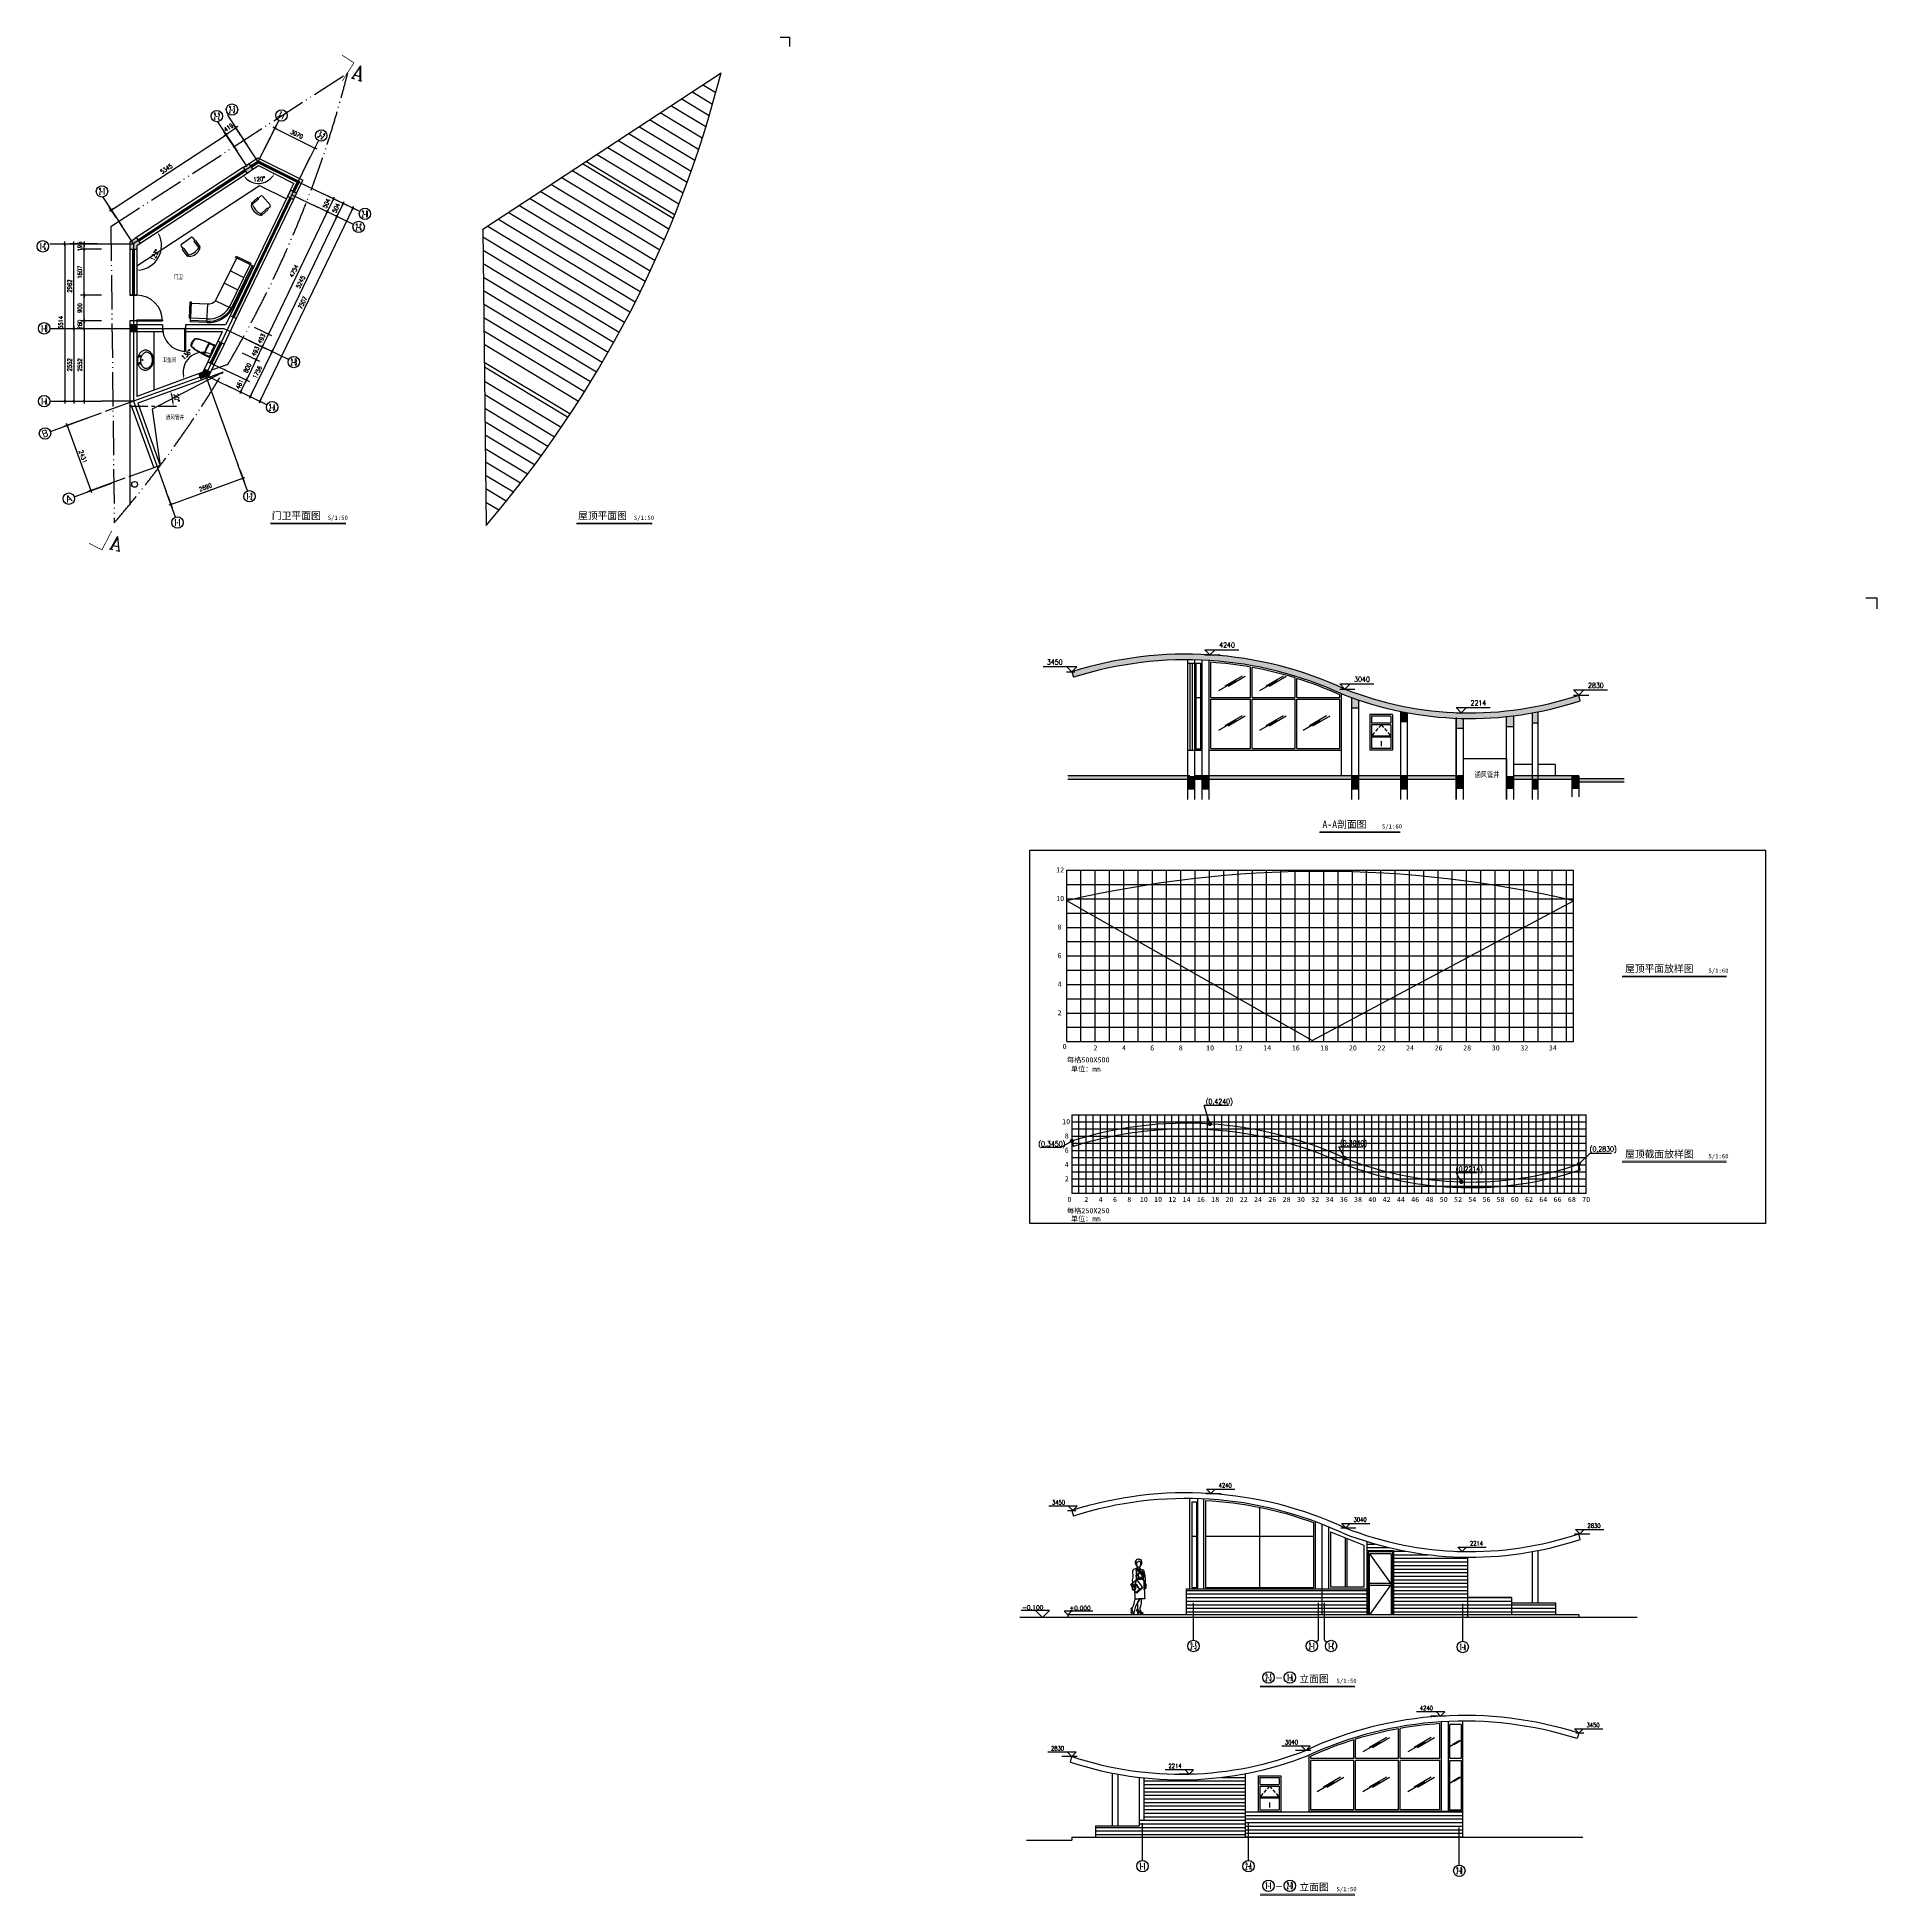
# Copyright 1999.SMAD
# Model space of a CAD drawing. Extents: x 772793 to 837193, y -2580156 to -2515127.
import ezdxf
from ezdxf.enums import TextEntityAlignment as Align

# ---------------------------------------------------------------- set-up
doc = ezdxf.new("R2010")
doc.units = 0
doc.header["$LTSCALE"] = 500
doc.header["$MEASUREMENT"] = 0
for name, pattern in [('ACAD_ISO05W100', [34, 24, -3, 0.5, -3, 0.5, -3]), ('CENTER', [2, 1.25, -0.25, 0.25, -0.25]), ('DASH', [0.35, 0.25, -0.1])]:
    doc.linetypes.add(name, pattern=pattern)
doc.layers.get('0').update_dxf_attribs({"linetype": 'CONTINUOUS'})
doc.layers.get('DEFPOINTS').update_dxf_attribs({"linetype": 'CONTINUOUS'})
for name, color, linetype in [('2', 1, 'CONTINUOUS'), ('22', 4, 'CONTINUOUS'), ('28_TOILET_BATH', 11, 'CONTINUOUS'), ('4', 4, 'CONTINUOUS'), ('42', 42, 'CONTINUOUS'), ('5', 5, 'CONTINUOUS'), ('6', 6, 'CONTINUOUS'), ('AIDL', 6, 'CONTINUOUS'), ('AXIS', 3, 'CONTINUOUS'), ('AXIS_TEXT', 7, 'CONTINUOUS'), ('BLOCK', 1, 'CONTINUOUS'), ('DDD', 4, 'CONTINUOUS'), ('DOOR', 2, 'CONTINUOUS'), ('DOTE', 1, 'CENTER'), ('FURN', 11, 'CONTINUOUS'), ('JZ', 7, 'CONTINUOUS'), ('PUB_DIM', 3, 'CONTINUOUS'), ('PUB_TITLE', 4, 'CONTINUOUS'), ('TTT', 8, 'CONTINUOUS'), ('WALL', 7, 'CONTINUOUS'), ('图框TEXT', 7, 'CONTINUOUS'), ('标注', 6, 'CONTINUOUS')]:
    doc.layers.add(name, color=color, linetype=linetype)
doc.styles.add('COMP', font='complex', dxfattribs={"bigfont": 'hztxt'})
doc.styles.add('COMPLEX', font='COMPLEX')
doc.styles.add('DIM_FONT', font='txt.shx', dxfattribs={"width": 0.8, "bigfont": 'hztxt.shx'})
doc.styles.add('H1', font='simsun.ttf')
doc.styles.add('ROMAN', font='complex', dxfattribs={"bigfont": 'HZTXT1.SHX'})
doc.styles.get("Standard").update_dxf_attribs({"font": 'romant.shx', "height": 1500, "bigfont": 'hzxy.shx'})
doc.dimstyles.new('AXIS50', dxfattribs={"dimscale": 0.5, "dimtxt": 300, "dimasz": 1, "dimexe": 250, "dimexo": 300, "dimgap": 150, "dimtad": 1, "dimdec": 0, "dimzin": 0, "dimtxsty": 'DIM_FONT', "dimblk": '_DIMX', "dimblk1": 'ARCHTICK', "dimblk2": 'ARCHTICK', "dimcen": 0.09, "dimdle": 1.5, "dimse1": 1, "dimse2": 1, "dimclrd": 3, "dimclre": 3, "dimclrt": 7, "dimazin": 3, "dimtfac": 1, "dimtdec": 0, "dimtix": 1, "dimtmove": 0, "dimatfit": 3, "dimtolj": 1, "dimtzin": 0})
doc.dimstyles.new('DIMA50', dxfattribs={"dimscale": 0.5, "dimtxt": 300, "dimasz": 1, "dimexe": 250, "dimexo": 300, "dimgap": 150, "dimtad": 1, "dimdec": 0, "dimzin": 0, "dimtxsty": 'DIM_FONT', "dimblk": '_DIMX', "dimblk1": '_DIMX', "dimblk2": '_DIMX', "dimsah": 1, "dimcen": 0.09, "dimdle": 1.5, "dimse1": 1, "dimclrd": 3, "dimclre": 3, "dimclrt": 7, "dimazin": 3, "dimtfac": 1, "dimtdec": 0, "dimtix": 1, "dimtmove": 0, "dimatfit": 3, "dimtolj": 1, "dimtzin": 0})
doc.dimstyles.new('NORMAL', dxfattribs={"dimscale": 0.5, "dimtxt": 3, "dimasz": 1, "dimexe": 1.5, "dimexo": 1, "dimgap": 1, "dimtad": 1, "dimdec": 0, "dimzin": 0, "dimtxsty": 'DIM_FONT', "dimblk": '_DIMX', "dimblk1": 'ARCHTICK', "dimblk2": 'ARCHTICK', "dimsah": 1, "dimcen": 0.09, "dimdle": 1.5, "dimclrd": 3, "dimclre": 3, "dimclrt": 3, "dimazin": 3, "dimtfac": 1, "dimtdec": 0, "dimtix": 1, "dimtmove": 0, "dimatfit": 3, "dimtolj": 1, "dimtzin": 0})

# ---------------------------------------------------------------- blocks, each defined once
blk = doc.blocks.new('M_G99PJF')
at = {"linetype": 'CONTINUOUS'}
for p, q in [((-190.9776, 1407.1266), (-189.453, 1483.515)), ((-184.866, 1362.8208), (-190.9776, 1407.1266)), ((-189.453, 1483.515), (-180.2856, 1529.352)), ((-175.6986, 1318.515), (-184.866, 1362.8208)), ((-180.2856, 1529.352), (-161.9508, 1547.6868)), ((-177.2298, 1252.8186), (-175.6986, 1318.515)), ((-161.9508, 1547.6868), (-123.7566, 1556.8542)), ((-123.7566, 1556.8542), (-90.1428, 1570.602)), ((-94.7232, 1811.997), (-103.8906, 1799.7804)), ((-103.8906, 1799.7804), (-103.8906, 1772.2782)), ((-103.8906, 1772.2782), (-96.2544, 1758.5238)), ((-96.2544, 1758.5238), (-102.366, 1744.776)), ((-102.366, 1744.776), (-93.1986, 1723.3854)), ((-99.3102, 1842.555), (-100.8348, 1822.6956)), ((-100.8348, 1822.6956), (-94.7232, 1811.997)), ((-82.5066, 1842.555), (-99.3102, 1842.555)), ((-93.1986, 1723.3854), (-84.0312, 1700.4702)), ((-90.1428, 1570.602), (-76.395, 1579.7694)), ((-77.9196, 1867.0014), (-88.6116, 1850.1978)), ((-88.6116, 1850.1978), (-82.5066, 1842.555)), ((-85.5558, 1518.66), (-71.808, 1480.4592)), ((-67.2276, 1471.2918), (-85.5558, 1518.66)), ((-84.0312, 1700.4702), (-70.2834, 1688.247)), ((-65.6964, 1877.6934), (-77.9196, 1867.0014)), ((-76.395, 1579.7694), (-38.1942, 1608.7962)), ((-71.808, 1480.4592), (-61.116, 1452.9636)), ((-61.116, 1390.323), (-71.808, 1320.0396)), ((-71.808, 1313.928), (-61.116, 1376.5686)), ((-71.808, 1320.0396), (-67.2276, 1181.0106)), ((-67.2276, 1243.6512), (-71.808, 1313.928)), ((-70.2834, 1688.247), (-56.529, 1653.1086)), ((-67.2276, 1575.189), (-24.4464, 1518.66)), ((-24.4464, 1518.66), (-67.2276, 1575.189)), ((-61.116, 1376.5686), (-67.2276, 1471.2918)), ((-24.4464, 1891.4478), (-65.6964, 1877.6934)), ((-61.116, 1793.6688), (-51.9486, 1808.9412)), ((-61.116, 1766.1666), (-61.116, 1793.6688)), ((-61.116, 1760.055), (-59.5848, 1790.613)), ((-61.116, 1723.3854), (-61.116, 1766.1666)), ((-56.529, 1723.3854), (-61.116, 1760.055)), ((-56.529, 1685.1912), (-61.116, 1723.3854)), ((-61.116, 1452.9636), (-61.116, 1390.323)), ((-59.5848, 1790.613), (-51.9486, 1808.9412)), ((-58.0602, 1717.2738), (-45.837, 1691.3028)), ((-58.0602, 1685.1912), (-58.0602, 1717.2738)), ((-48.8928, 1657.689), (-58.0602, 1685.1912)), ((-45.837, 1691.3028), (-56.529, 1723.3854)), ((-48.8928, 1660.7448), (-56.529, 1685.1912)), ((-56.529, 1653.1086), (-48.8928, 1660.7448)), ((-51.9486, 1808.9412), (-38.1942, 1793.6688)), ((-51.9486, 1808.9412), (-35.1384, 1792.1376)), ((-24.4464, 1627.131), (-48.8928, 1657.689)), ((-24.4464, 1627.131), (-42.7812, 1642.41)), ((-42.7812, 1642.41), (-38.1942, 1608.7962)), ((-42.7812, 1642.41), (-42.7812, 1642.41)), ((-38.1942, 1793.6688), (-4.587, 1802.8296)), ((-38.1942, 1608.7962), (-24.4464, 1579.7694)), ((-38.1942, 1608.7962), (-24.4464, 1579.7694)), ((-35.1384, 1792.1376), (-9.1674, 1802.8296)), ((-29.0268, 1376.5686), (-4.587, 1272.678)), ((-4.587, 1286.4258), (-29.0268, 1376.5686)), ((4.5804, 1880.7492), (-24.4464, 1891.4478)), ((0, 1617.9636), (-24.4464, 1627.131)), ((0, 1617.9636), (-24.4464, 1627.131)), ((-24.4464, 1579.7694), (3.0558, 1543.0998)), ((-24.4464, 1579.7694), (4.5804, 1536.9882)), ((-24.4464, 1518.66), (-9.1674, 1462.131)), ((-9.1674, 1462.131), (-24.4464, 1518.66)), ((-9.1674, 1802.8296), (7.6362, 1819.6398)), ((-9.1674, 1462.131), (38.1942, 1462.131)), ((38.1942, 1462.131), (-9.1674, 1462.131)), ((-4.587, 1802.8296), (9.1674, 1818.1086)), ((4.5804, 1410.1824), (-4.587, 1286.4258)), ((30.558, 1622.5506), (0, 1617.9636)), ((33.6138, 1622.5506), (0, 1617.9636)), ((3.0558, 1543.0998), (29.0268, 1514.073)), ((9.1674, 1888.392), (4.5804, 1880.7492)), ((4.5804, 1536.9882), (29.0268, 1514.073)), ((9.1674, 1324.6266), (4.5804, 1410.1824)), ((4.5804, 1239.0642), (9.1674, 1324.6266)), ((7.6362, 1819.6398), (27.5022, 1824.2202)), ((27.5022, 1891.4478), (9.1674, 1888.392)), ((9.1674, 1818.1086), (22.9152, 1822.6956)), ((22.9152, 1822.6956), (51.942, 1818.1086)), ((50.4174, 1882.2804), (27.5022, 1891.4478)), ((27.5022, 1824.2202), (56.529, 1818.1086)), ((29.0268, 1514.073), (80.9754, 1457.544)), ((29.0268, 1514.073), (76.3884, 1462.131)), ((51.942, 1637.8296), (30.558, 1622.5506)), ((51.942, 1633.2426), (33.6138, 1622.5506)), ((38.1942, 1462.131), (33.6138, 1428.5172)), ((33.6138, 1428.5172), (38.1942, 1462.131)), ((33.6138, 1428.5172), (123.75, 1333.794)), ((123.75, 1333.794), (33.6138, 1428.5172)), ((47.3616, 1532.4078), (51.942, 1579.7694)), ((51.942, 1579.7694), (47.3616, 1532.4078)), ((61.1094, 1865.4768), (50.4174, 1882.2804)), ((51.942, 1818.1086), (71.808, 1798.2492)), ((80.9754, 1676.0238), (51.942, 1637.8296)), ((65.6964, 1656.1644), (51.942, 1633.2426)), ((51.942, 1579.7694), (54.9978, 1610.3274)), ((56.529, 1556.8542), (51.942, 1579.7694)), ((51.942, 1579.7694), (51.942, 1579.7694)), ((56.529, 1561.4346), (51.942, 1579.7694)), ((51.942, 1579.7694), (65.6964, 1575.189)), ((54.9978, 1610.3274), (65.6964, 1656.1644)), ((56.529, 1818.1086), (56.529, 1818.1086)), ((56.529, 1818.1086), (71.808, 1798.2492)), ((71.808, 1536.9882), (56.529, 1561.4346)), ((71.808, 1536.9882), (56.529, 1556.8542)), ((80.9754, 1871.5818), (61.1094, 1865.4768)), ((80.9754, 1727.9724), (61.1094, 1642.41)), ((61.1094, 1642.41), (80.9754, 1651.5774)), ((61.1094, 1642.41), (61.1094, 1642.41)), ((65.6964, 1575.189), (85.5558, 1552.2672)), ((71.808, 1798.2492), (80.9754, 1770.747)), ((71.808, 1798.2492), (80.9754, 1766.1666)), ((76.3884, 1504.9056), (71.808, 1536.9882)), ((76.3884, 1509.4926), (71.808, 1536.9882)), ((80.9754, 1457.544), (76.3884, 1509.4926)), ((80.9754, 1452.9636), (76.3884, 1504.9056)), ((76.3884, 1462.131), (103.8906, 1414.7628)), ((97.779, 1871.5818), (80.9754, 1871.5818)), ((80.9754, 1770.747), (80.9754, 1727.9724)), ((80.9754, 1766.1666), (80.9754, 1717.2738)), ((80.9754, 1717.2738), (90.1428, 1750.8876)), ((90.1428, 1694.3586), (80.9754, 1676.0238)), ((80.9754, 1651.5774), (85.5558, 1669.9122)), ((108.4776, 1399.4904), (80.9754, 1452.9636)), ((85.5558, 1669.9122), (103.8906, 1685.1912)), ((85.5558, 1552.2672), (128.337, 1536.9882)), ((90.1428, 1750.8876), (94.7232, 1723.3854)), ((94.7232, 1723.3854), (90.1428, 1694.3586)), ((111.5334, 1853.2536), (97.779, 1871.5818)), ((103.8906, 1685.1912), (108.4776, 1723.3854)), ((103.8906, 1414.7628), (142.0848, 1329.207)), ((105.4218, 1836.4434), (111.5334, 1853.2536)), ((123.75, 1827.276), (105.4218, 1836.4434)), ((108.4776, 1723.3854), (119.1696, 1750.8876)), ((108.4776, 1536.9882), (137.5044, 1509.4926)), ((137.5044, 1509.4926), (108.4776, 1536.9882)), ((142.0848, 1333.794), (108.4776, 1399.4904)), ((119.1696, 1750.8876), (123.75, 1789.0818)), ((123.75, 1789.0818), (123.75, 1827.276)), ((123.75, 1333.794), (142.0848, 1295.5932)), ((171.1182, 1239.0642), (123.75, 1333.794)), ((128.337, 1536.9882), (166.5312, 1527.8274)), ((155.8392, 1475.8788), (128.337, 1457.544)), ((128.337, 1457.544), (155.8392, 1475.8788)), ((128.337, 1457.544), (151.2522, 1423.9302)), ((151.2522, 1423.9302), (128.337, 1457.544)), ((137.5044, 1509.4926), (155.8392, 1475.8788)), ((155.8392, 1475.8788), (137.5044, 1509.4926)), ((151.2522, 1423.9302), (142.0848, 1385.736)), ((142.0848, 1381.1556), (151.2522, 1423.9302)), ((142.0848, 1385.736), (142.0848, 1333.794)), ((142.0848, 1329.207), (142.0848, 1381.1556)), ((171.1182, 1239.0642), (142.0848, 1329.207)), ((142.0848, 1329.207), (171.1182, 1239.0642)), ((166.5312, 1527.8274), (184.866, 1514.073)), ((166.5312, 1446.852), (180.2856, 1385.736)), ((180.2856, 1381.1556), (166.5312, 1446.852)), ((180.2856, 1385.736), (189.4464, 1277.2584)), ((189.4464, 1277.2584), (180.2856, 1381.1556)), ((184.866, 1514.073), (198.6138, 1489.6266)), ((198.6138, 1489.6266), (209.3124, 1414.7628)), ((209.3124, 1414.7628), (227.6472, 1309.3476)), ((227.6472, 1309.3476), (236.8146, 1223.7852)), ((-265.8414, 1006.8366), (-236.8146, 1038.9192)), ((-241.395, 957.9438), (-265.8414, 1006.8366)), ((-200.145, 892.2474), (-241.395, 957.9438)), ((-236.8146, 1038.9192), (-166.5312, 1090.8678)), ((-204.732, 878.4996), (-200.145, 892.2474)), ((-200.145, 849.4728), (-204.732, 878.4996)), ((-201.6762, 1162.6758), (-189.453, 1210.0374)), ((-194.0334, 1090.8678), (-201.6762, 1162.6758)), ((-200.145, 982.3902), (-194.0334, 1029.7518)), ((-194.0334, 973.2228), (-200.145, 982.3902)), ((-200.145, 892.2474), (-180.2856, 968.6424)), ((-189.453, 925.8612), (-200.145, 892.2474)), ((-175.6986, 815.859), (-200.145, 849.4728)), ((-194.0334, 1029.7518), (-194.0334, 1090.8678)), ((-194.0334, 982.3902), (-180.2856, 991.5576)), ((-180.2856, 991.5576), (-194.0334, 982.3902)), ((-180.2856, 964.0554), (-194.0334, 973.2228)), ((-189.453, 1210.0374), (-177.2298, 1252.8186)), ((-180.2856, 964.0554), (-189.453, 925.8612)), ((-157.3638, 996.1446), (-180.2856, 991.5576)), ((-161.9508, 996.1446), (-180.2856, 982.3902)), ((-180.2856, 991.5576), (-180.2856, 964.0554)), ((-180.2856, 982.3902), (-180.2856, 964.0554)), ((-180.2856, 968.6424), (-175.6986, 982.3902)), ((-175.6986, 982.3902), (-157.3638, 1000.725)), ((-157.3638, 806.6916), (-175.6986, 815.859)), ((-166.5312, 1090.8678), (-67.2276, 1181.0106)), ((-128.337, 991.5576), (-161.9508, 996.1446)), ((-157.3638, 1000.725), (-128.337, 991.5576)), ((-128.337, 991.5576), (-157.3638, 996.1446)), ((-146.6718, 811.272), (-157.3638, 806.6916)), ((-146.6718, 815.859), (-142.0914, 858.6402)), ((-142.0914, 858.6402), (-146.6718, 811.272)), ((-71.808, 725.7162), (-146.6718, 815.859)), ((-142.0914, 858.6402), (-132.924, 887.667)), ((-132.924, 887.667), (-142.0914, 858.6402)), ((-132.924, 887.667), (-119.1696, 878.4996)), ((-119.1696, 878.4996), (-132.924, 887.667)), ((-128.337, 964.0554), (-67.2276, 1181.0106)), ((-114.5892, 986.9772), (-128.337, 991.5576)), ((-128.337, 991.5576), (-114.5892, 986.9772)), ((-123.7566, 964.0554), (-128.337, 991.5576)), ((-123.7566, 964.0554), (-128.337, 991.5576)), ((-128.337, 991.5576), (-128.337, 991.5576)), ((-128.337, 991.5576), (-123.7566, 968.6424)), ((-123.7566, 740.9952), (-128.337, 964.0554)), ((-108.4776, 986.9772), (-123.7566, 964.0554)), ((-123.7566, 968.6424), (-99.3102, 910.5822)), ((-99.3102, 910.5822), (-123.7566, 964.0554)), ((-103.8906, 608.0712), (-123.7566, 740.9952)), ((-119.1696, 878.4996), (-119.1696, 835.7184)), ((-119.1696, 835.7184), (-119.1696, 878.4996)), ((-119.1696, 835.7184), (-103.8906, 826.551)), ((-103.8906, 826.551), (-119.1696, 835.7184)), ((-103.8906, 1025.1714), (-108.4776, 986.9772)), ((-85.5558, 1106.1468), (-103.8906, 1025.1714)), ((-103.8906, 1038.9192), (-61.116, 982.3902)), ((-47.3616, 964.0554), (-103.8906, 1038.9192)), ((-103.8906, 826.551), (-99.3102, 883.08)), ((-99.3102, 858.6402), (-103.8906, 826.551)), ((-99.3102, 910.5822), (-99.3102, 858.6402)), ((-99.3102, 883.08), (-99.3102, 910.5822)), ((-51.9486, 1011.417), (-90.1428, 982.3902)), ((-90.1428, 982.3902), (-67.2276, 948.7764)), ((-67.2276, 1181.0106), (-85.5558, 1106.1468)), ((-13.7544, 777.6648), (-71.808, 725.7162)), ((-71.808, 725.7162), (-13.7544, 777.6648)), ((-67.2276, 711.9684), (-71.808, 725.7162)), ((-67.2276, 1181.0106), (-67.2276, 1243.6512)), ((-67.2276, 1229.8968), (-24.4464, 1234.4838)), ((-33.6138, 1187.1222), (-67.2276, 1181.0106)), ((-67.2276, 1181.0106), (-13.7544, 1187.1222)), ((-67.2276, 1181.0106), (51.942, 1029.7518)), ((-67.2276, 1181.0106), (-67.2276, 1181.0106)), ((-67.2276, 1181.0106), (-67.2276, 1181.0106)), ((-67.2276, 948.7764), (-29.0268, 977.8098)), ((-51.9486, 711.9684), (-67.2276, 711.9684)), ((-61.116, 982.3902), (56.529, 831.138)), ((-51.9486, 1011.417), (-51.9486, 1011.417)), ((-29.0268, 977.8098), (-51.9486, 1011.417)), ((9.1674, 763.9104), (-51.9486, 711.9684)), ((56.529, 831.138), (-47.3616, 964.0554)), ((61.1094, 1191.7026), (-33.6138, 1187.1222)), ((-24.4464, 1234.4838), (51.942, 1239.0642)), ((-13.7544, 1187.1222), (51.942, 1191.7026)), ((56.529, 831.138), (-13.7544, 777.6648)), ((-13.7544, 777.6648), (56.529, 831.138)), ((-4.587, 1272.678), (-9.1674, 1234.4838)), ((128.337, 867.801), (9.1674, 763.9104)), ((51.942, 1239.0642), (103.8906, 1239.0642)), ((51.942, 1196.2896), (51.942, 1239.0642)), ((51.942, 1239.0642), (51.942, 1196.2896)), ((51.942, 1191.7026), (103.8906, 1191.7026)), ((51.942, 1029.7518), (151.2522, 896.8344)), ((146.6718, 892.2474), (56.529, 831.138)), ((56.529, 831.138), (146.6718, 892.2474)), ((137.5044, 1191.7026), (61.1094, 1191.7026)), ((103.8906, 1239.0642), (171.1182, 1229.8968)), ((103.8906, 1191.7026), (103.8906, 1239.0642)), ((103.8906, 1239.0642), (103.8906, 1191.7026)), ((103.8906, 1191.7026), (146.6718, 1191.7026)), ((151.2522, 896.8344), (128.337, 867.801)), ((175.6986, 1187.1222), (137.5044, 1191.7026)), ((142.0848, 1295.5932), (171.1182, 1239.0642)), ((146.6718, 1191.7026), (180.2856, 1187.1222)), ((189.4464, 1277.2584), (171.1182, 1214.6178)), ((171.1182, 1214.6178), (189.4464, 1277.2584)), ((171.1182, 1214.6178), (175.6986, 1187.1222)), ((175.6986, 1187.1222), (171.1182, 1214.6178)), ((204.7254, 1129.062), (175.6986, 1187.1222)), ((180.2856, 1187.1222), (204.7254, 1129.062)), ((209.3124, 1063.3656), (204.7254, 1129.062)), ((204.7254, 1129.062), (209.3124, 1058.7852)), ((204.7254, 973.2228), (209.3124, 1063.3656)), ((209.3124, 1058.7852), (204.7254, 973.2228)), ((204.7254, 973.2228), (245.982, 986.9772)), ((227.6472, 982.3902), (204.7254, 973.2228)), ((209.3124, 925.8612), (204.7254, 973.2228)), ((204.7254, 973.2228), (209.3124, 925.8612)), ((209.3124, 883.08), (209.3124, 925.8612)), ((209.3124, 925.8612), (209.3124, 883.08)), ((209.3124, 883.08), (209.3124, 835.7184)), ((227.6472, 878.4996), (209.3124, 883.08)), ((209.3124, 858.6402), (227.6472, 873.9126)), ((209.3124, 840.3054), (209.3124, 858.6402)), ((223.0602, 840.3054), (209.3124, 840.3054)), ((209.3124, 835.7184), (213.8928, 759.33)), ((213.8928, 759.33), (218.4798, 617.2386)), ((245.982, 854.0532), (223.0602, 840.3054)), ((245.982, 986.9772), (227.6472, 982.3902)), ((241.395, 901.4148), (227.6472, 878.4996)), ((227.6472, 873.9126), (241.395, 896.8344)), ((232.2276, 935.0286), (241.395, 901.4148)), ((241.395, 896.8344), (232.2276, 935.0286)), ((236.8146, 1223.7852), (241.395, 1106.1468)), ((241.395, 1106.1468), (245.982, 1067.946)), ((245.982, 1067.946), (265.8414, 1016.004)), ((245.982, 986.9772), (256.674, 957.9438)), ((252.087, 953.3634), (245.982, 986.9772)), ((245.982, 986.9772), (245.982, 986.9772)), ((265.8414, 977.8098), (245.982, 986.9772)), ((245.982, 986.9772), (265.8414, 977.8098)), ((261.2544, 887.667), (245.982, 854.0532)), ((270.4218, 977.8098), (252.087, 953.3634)), ((256.674, 957.9438), (261.2544, 916.6938)), ((261.2544, 916.6938), (261.2544, 887.667)), ((265.8414, 1016.004), (270.4218, 977.8098)), ((-247.5066, 171.1182), (-232.2276, 184.866)), ((-241.395, 128.337), (-247.5066, 171.1182)), ((-247.5066, 33.6138), (-241.395, 76.3884)), ((-236.8146, 0), (-247.5066, 33.6138)), ((-241.395, 76.3884), (-241.395, 128.337)), ((-218.4798, -24.4464), (-236.8146, 0)), ((-232.2276, 184.866), (-209.3124, 204.7254)), ((-218.4798, 180.2856), (-223.0602, 132.924)), ((-223.0602, 132.924), (-218.4798, 180.2856)), ((-223.0602, 132.924), (-213.8994, 90.1428)), ((-213.8994, 90.1428), (-223.0602, 132.924)), ((-209.3124, 204.7254), (-218.4798, 180.2856)), ((-218.4798, 180.2856), (-209.3124, 204.7254)), ((-213.8994, 90.1428), (-213.8994, 51.9486)), ((-213.8994, 51.9486), (-213.8994, 90.1428)), ((-213.8994, 51.9486), (-194.0334, 42.7812)), ((-194.0334, 42.7812), (-213.8994, 51.9486)), ((-209.3124, 204.7254), (-189.453, 215.424)), ((-209.3124, 204.7254), (-209.3124, 204.7254)), ((-194.0334, 42.7812), (-175.6986, 33.6138)), ((-175.6986, 33.6138), (-194.0334, 42.7812)), ((-189.453, 215.424), (-175.6986, 238.3392)), ((-189.453, 18.3348), (-166.5312, 18.3348)), ((-166.5312, 18.3348), (-189.453, 18.3348)), ((-175.6986, 238.3392), (-166.5312, 278.0646)), ((-175.6986, 33.6138), (-151.2588, 47.3616)), ((-161.9508, 38.1942), (-175.6986, 33.6138)), ((-166.5312, 278.0646), (-149.7276, 349.8726)), ((-166.5312, 18.3348), (-151.2588, 0)), ((-151.2588, 0), (-166.5312, 18.3348)), ((-142.0914, 61.116), (-161.9508, 38.1942)), ((-142.0914, 67.221), (-151.2588, 24.4464)), ((-151.2588, 47.3616), (-142.0914, 67.221)), ((-151.2588, 24.4464), (-151.2588, 0)), ((-151.2588, 0), (-151.2588, -24.4464)), ((-149.7276, 349.8726), (-135.9798, 418.6248)), ((-137.5044, 76.3884), (-142.0914, 61.116)), ((-132.924, 111.5334), (-137.5044, 76.3884)), ((-135.9798, 418.6248), (-119.1696, 456.819)), ((-120.7008, 155.8392), (-132.924, 111.5334)), ((-113.058, 204.7254), (-120.7008, 155.8392)), ((-119.1696, 456.819), (-90.1428, 502.656)), ((-100.8348, 250.5624), (-113.058, 204.7254)), ((-103.8906, 507.2364), (-103.8906, 608.0712)), ((-47.3616, 498.069), (-103.8906, 507.2364)), ((-76.395, 290.2878), (-100.8348, 250.5624)), ((-90.1428, 502.656), (-47.3616, 498.069)), ((-29.0268, 365.1516), (-76.395, 290.2878)), ((-51.9486, 114.5892), (-29.0268, 146.6718)), ((-51.9486, 85.5558), (-51.9486, 114.5892)), ((-33.6138, 61.116), (-51.9486, 85.5558)), ((-47.3616, 498.069), (22.9152, 507.2364)), ((13.7478, 507.2364), (-47.3616, 498.069)), ((-18.3348, 29.0268), (-33.6138, 61.116)), ((12.2232, 430.848), (-29.0268, 365.1516)), ((-29.0268, 365.1516), (10.692, 427.7922)), ((-18.3348, 304.0356), (-29.0268, 365.1516)), ((-29.0268, 146.6718), (-21.3906, 169.587)), ((-29.0268, 146.6718), (-29.0268, 146.6718)), ((-29.0268, 146.6718), (-9.1674, 114.5892)), ((-4.587, 108.4776), (-29.0268, 146.6718)), ((-21.3906, 169.587), (-13.7544, 236.8146)), ((-13.7544, 236.8146), (-18.3348, 304.0356)), ((-18.3348, 0), (-18.3348, 29.0268)), ((0, 0), (-18.3348, 0)), ((-9.1674, 114.5892), (29.0268, 80.9754)), ((56.529, 51.9486), (-4.587, 108.4776)), ((0, 56.529), (0, 33.6138)), ((33.6138, 38.1942), (0, 56.529)), ((0, 33.6138), (0, 0)), ((10.692, 427.7922), (25.971, 464.4618)), ((25.971, 462.9306), (12.2232, 430.848)), ((103.8906, 507.2364), (13.7478, 507.2364)), ((22.9152, 507.2364), (103.8906, 507.2364)), ((25.971, 508.7676), (25.971, 462.9306)), ((25.971, 464.4618), (25.971, 508.7676)), ((29.0268, 80.9754), (56.529, 51.9486)), ((47.3616, 13.7478), (33.6138, 38.1942)), ((71.808, -9.1674), (47.3616, 13.7478)), ((58.0536, 172.6428), (54.9978, 140.5602)), ((54.9978, 140.5602), (64.1652, 114.5892)), ((56.529, 51.9486), (94.7232, 51.9486)), ((94.7232, 51.9486), (56.529, 51.9486)), ((73.3326, 250.5624), (58.0536, 172.6428)), ((64.1652, 114.5892), (79.4442, 85.5558)), ((96.2544, 371.2632), (73.3326, 250.5624)), ((79.4442, 85.5558), (94.7232, 51.9486)), ((94.7232, 51.9486), (113.058, 33.6138)), ((105.4218, 450.7074), (96.2544, 371.2632)), ((204.7254, 502.656), (103.8906, 507.2364)), ((103.8906, 507.2364), (103.8906, 507.2364)), ((103.8906, 507.2364), (105.4218, 450.7074)), ((113.058, 33.6138), (146.6718, 29.0268)), ((146.6718, 29.0268), (171.1182, 9.1674)), ((171.1182, 9.1674), (146.6718, -9.1674)), ((227.6472, 513.348), (204.7254, 502.656)), ((218.4798, 617.2386), (227.6472, 513.348)), ((-151.2588, -24.4464), (-218.4798, -24.4464)), ((146.6718, -9.1674), (71.808, -9.1674))]:
    blk.add_line(p, q, dxfattribs=at)
for centre in [(48.8862, 1269.6222), (129.8616, 1268.091)]:
    blk.add_circle(centre, 7.6362, dxfattribs=at)
blk.add_point((-18.3348, 0))
at = {"width": 0.8, "flags": 9}
for tag in ['XSIZE', 'YSIZE']:
    blk.add_attdef(tag, (0, 0), '', height=0.5, dxfattribs=at)
blk = doc.blocks.new('_AXISO')
blk.add_circle((0, 0), 0.5)
at = {"layer": 'AXIS_TEXT', "style": 'COMPLEX', "width": 1.041667}
blk.add_attdef('A', text='', height=0.56, dxfattribs=at).set_placement((-0.25, -0.28), (0.25, -0.28), align=Align.FIT)
blk = doc.blocks.new('M')
at = {"layer": 'BLOCK'}
for p, q in [((0, 40), (1000, 40)), ((0, 40), (0, 0)), ((0, 0), (1000, 0)), ((1000, 40), (1000, 0))]:
    blk.add_line(p, q, dxfattribs=at)
blk.add_arc((0, 0), 1000, 0, 90, dxfattribs=at)
blk = doc.blocks.new('M1')
at = {"layer": 'BLOCK'}
for p, q in [((0, 0), (1000, 0)), ((0, 0), (0, -40)), ((1000, 0), (1000, -40)), ((0, -40), (1000, -40))]:
    blk.add_line(p, q, dxfattribs=at)
blk.add_arc((0, 0), 1000, 270, 0, dxfattribs=at)
blk = doc.blocks.new('X6')
at = {"layer": '28_TOILET_BATH', "color": 0}
for p, q in [((-185, 184), (-210, 197)), ((-3, 204), (-15, 190)), ((-185, -184), (-210, -197)), ((-3, -204), (-15, -190))]:
    blk.add_line(p, q, dxfattribs=at)
for points in [[(0, 0), (0, 193, 0.445994), (-25, 215, 0.01595), (-415, 194, 0.076649), (-657, 143, 0.224847), (-705, 0, 4.593998)], [(0, 0), (0, -193, -0.445994), (-25, -215, -0.01595), (-415, -194, -0.076649), (-657, -143, -0.224847), (-705, 0, -4.593998)], [(-217, 0, 0.015142), (-210, 197, 0.611407), (-215, 200, -0.004881), (-457, 181, 0.053038), (-643, 137, 0.25421), (-680, 62), (-680, 0)], [(-217, 0, -0.015142), (-210, -197, -0.611407), (-215, -200, 0.004881), (-457, -181, -0.053038), (-643, -137, -0.25421), (-680, -62), (-680, 0)], [(-13, 0), (-13, 184, 0.332674), (-19, 192), (-180, 186, 0.271876), (-187, 181, 0.013613), (-191, 0, 43.172872)], [(-13, 0), (-13, -184, -0.332674), (-19, -192), (-180, -186, -0.271876), (-187, -181, -0.013613), (-191, 0, -43.172872)]]:
    blk.add_lwpolyline(points, format="xyb", dxfattribs=at)
blk = doc.blocks.new('_DIMX')
blk.add_line((-150, 0), (150, 0))
at = {"const_width": 50}
blk.add_lwpolyline([(-70, -70), (70, 70)], dxfattribs=at)
blk = doc.blocks.new('*D133')
at = {"color": 3, "linetype": 'BYBLOCK'}
blk.add_line((755794, -2525322), (755794, -2527872), dxfattribs=at)
at = {"layer": 'DEFPOINTS', "color": 0, "linetype": 'BYBLOCK'}
for p in [(757272, -2525321), (755794, -2527873), (757272, -2527873)]:
    blk.add_point(p, dxfattribs=at)
at = {"color": 3, "linetype": 'BYBLOCK', "xscale": 0.5, "yscale": 0.5, "zscale": 0.5}
for p, rotation in [((755794, -2525321), 90), ((755794, -2527873), 270)]:
    blk.add_blockref('_DIMX', p, dxfattribs=dict(at, rotation=rotation))
at = {"color": 7, "linetype": 'BYBLOCK', "insert": (755644, -2526597), "char_height": 150, "attachment_point": 5, "rotation": 90, "style": 'DIM_FONT'}
blk.add_mtext('\\A1;2552', dxfattribs=at)
blk = doc.blocks.new('_ARCHTICK')
at = {"color": 0, "linetype": 'BYBLOCK', "const_width": 0.15}
blk.add_lwpolyline([(-0.5, -0.5), (0.5, 0.5)], dxfattribs=at)
blk = doc.blocks.new('*D134')
at = {"color": 3, "linetype": 'BYBLOCK'}
for p, q in [((756398, -2525061), (755669, -2525061)), ((755794, -2525061), (755794, -2525060)), ((755794, -2525321), (755794, -2525061)), ((755794, -2525322), (755794, -2525322))]:
    blk.add_line(p, q, dxfattribs=at)
at = {"layer": 'DEFPOINTS', "color": 0, "linetype": 'BYBLOCK'}
for p in [(755794, -2525061), (756548, -2525061), (757272, -2525321)]:
    blk.add_point(p, dxfattribs=at)
at = {"color": 3, "linetype": 'BYBLOCK', "xscale": 0.5, "yscale": 0.5, "zscale": 0.5}
for p, rotation in [((755794, -2525061), 270), ((755794, -2525321), 90)]:
    blk.add_blockref('_DIMX', p, dxfattribs=dict(at, rotation=rotation))
at = {"color": 7, "linetype": 'BYBLOCK', "insert": (755644, -2525191), "char_height": 150, "attachment_point": 5, "rotation": 90, "style": 'DIM_FONT'}
blk.add_mtext('\\A1;260', dxfattribs=at)
blk = doc.blocks.new('*D135')
at = {"color": 3, "linetype": 'BYBLOCK'}
for p, q in [((756397, -2524161), (755669, -2524161)), ((755794, -2525061), (755794, -2524162))]:
    blk.add_line(p, q, dxfattribs=at)
at = {"layer": 'DEFPOINTS', "color": 0, "linetype": 'BYBLOCK'}
for p in [(755794, -2524161), (756547, -2524161), (757272, -2525061)]:
    blk.add_point(p, dxfattribs=at)
at = {"color": 3, "linetype": 'BYBLOCK', "xscale": 0.5, "yscale": 0.5, "zscale": 0.5}
for p, rotation in [((755794, -2524161), 90), ((755794, -2525061), 270)]:
    blk.add_blockref('_DIMX', p, dxfattribs=dict(at, rotation=rotation))
at = {"color": 7, "linetype": 'BYBLOCK', "insert": (755644, -2524611), "char_height": 150, "attachment_point": 5, "rotation": 90, "style": 'DIM_FONT'}
blk.add_mtext('\\A1;900', dxfattribs=at)
blk = doc.blocks.new('*D136')
at = {"color": 3, "linetype": 'BYBLOCK'}
for p, q in [((756397, -2522554), (755669, -2522554)), ((755794, -2524161), (755794, -2522554))]:
    blk.add_line(p, q, dxfattribs=at)
at = {"layer": 'DEFPOINTS', "color": 0, "linetype": 'BYBLOCK'}
for p in [(755794, -2522554), (756547, -2522554), (756547, -2524161)]:
    blk.add_point(p, dxfattribs=at)
at = {"color": 3, "linetype": 'BYBLOCK', "xscale": 0.5, "yscale": 0.5, "zscale": 0.5}
for p, rotation in [((755794, -2522554), 90), ((755794, -2524161), 270)]:
    blk.add_blockref('_DIMX', p, dxfattribs=dict(at, rotation=rotation))
at = {"color": 7, "linetype": 'BYBLOCK', "insert": (755644, -2523357), "char_height": 150, "attachment_point": 5, "rotation": 90, "style": 'DIM_FONT'}
blk.add_mtext('\\A1;1607', dxfattribs=at)
blk = doc.blocks.new('*D137')
at = {"color": 3, "linetype": 'BYBLOCK'}
for p, q in [((756246, -2522359), (755669, -2522359)), ((755794, -2522358), (755794, -2522358)), ((755794, -2522554), (755794, -2522359)), ((755794, -2522554), (755794, -2522555))]:
    blk.add_line(p, q, dxfattribs=at)
at = {"layer": 'DEFPOINTS', "color": 0, "linetype": 'BYBLOCK'}
for p in [(755794, -2522359), (756396, -2522359), (756547, -2522554)]:
    blk.add_point(p, dxfattribs=at)
at = {"color": 3, "linetype": 'BYBLOCK', "xscale": 0.5, "yscale": 0.5, "zscale": 0.5}
for p, rotation in [((755794, -2522359), 270), ((755794, -2522554), 90)]:
    blk.add_blockref('_DIMX', p, dxfattribs=dict(at, rotation=rotation))
at = {"color": 7, "linetype": 'BYBLOCK', "insert": (755644, -2522456), "char_height": 150, "attachment_point": 5, "rotation": 90, "style": 'DIM_FONT'}
blk.add_mtext('\\A1;195', dxfattribs=at)
blk = doc.blocks.new('*D138')
at = {"color": 3, "linetype": 'BYBLOCK'}
for p, q in [((756744, -2521179), (760764, -2518543)), ((760932, -2518798), (760696, -2518438)), ((756911, -2521436), (756675, -2521075))]:
    blk.add_line(p, q, dxfattribs=at)
at = {"layer": 'DEFPOINTS', "color": 0, "linetype": 'BYBLOCK'}
for p in [(760764, -2518542), (761014, -2518924), (756993, -2521561)]:
    blk.add_point(p, dxfattribs=at)
at = {"color": 3, "linetype": 'BYBLOCK', "xscale": 0.5, "yscale": 0.5, "zscale": 0.5}
for p, rotation in [((760764, -2518542), 33.26136682013938), ((756743, -2521180), 213.2613668201394)]:
    blk.add_blockref('_DIMX', p, dxfattribs=dict(at, rotation=rotation))
at = {"color": 7, "linetype": 'BYBLOCK', "insert": (758672, -2519736), "char_height": 150, "attachment_point": 5, "rotation": 33.26137, "style": 'DIM_FONT'}
blk.add_mtext('\\A1;5345', dxfattribs=at)
blk = doc.blocks.new('*D139')
at = {"color": 3, "linetype": 'BYBLOCK'}
for p, q in [((762377, -2518504), (762529, -2518199)), ((762474, -2518311), (763869, -2519008)), ((763772, -2519202), (763925, -2518897))]:
    blk.add_line(p, q, dxfattribs=at)
at = {"layer": 'DEFPOINTS', "color": 0, "linetype": 'BYBLOCK'}
for p in [(762309, -2518639), (763869, -2519008), (763705, -2519336)]:
    blk.add_point(p, dxfattribs=at)
at = {"color": 3, "linetype": 'BYBLOCK', "xscale": 0.5, "yscale": 0.5, "zscale": 0.5}
for p, rotation in [((762473, -2518310), 153.4379603862537), ((763869, -2519008), 333.4379603862537)]:
    blk.add_blockref('_DIMX', p, dxfattribs=dict(at, rotation=rotation))
at = {"color": 7, "linetype": 'BYBLOCK', "insert": (763238, -2518525), "char_height": 150, "attachment_point": 5, "rotation": 333.43796, "style": 'DIM_FONT'}
blk.add_mtext('\\A1;3070', dxfattribs=at)
blk = doc.blocks.new('*D140')
at = {"color": 3, "linetype": 'BYBLOCK'}
for p, q in [((761240, -2530259), (761395, -2530683)), ((758832, -2531484), (761351, -2530565)), ((758720, -2531178), (758874, -2531602))]:
    blk.add_line(p, q, dxfattribs=at)
at = {"layer": 'DEFPOINTS', "color": 0, "linetype": 'BYBLOCK'}
for p in [(761189, -2530118), (761352, -2530565), (758668, -2531037)]:
    blk.add_point(p, dxfattribs=at)
at = {"color": 3, "linetype": 'BYBLOCK', "xscale": 0.5, "yscale": 0.5, "zscale": 0.5}
for p, rotation in [((761352, -2530565), 20.03403020358145), ((758831, -2531484), 200.0340302035814)]:
    blk.add_blockref('_DIMX', p, dxfattribs=dict(at, rotation=rotation))
at = {"color": 7, "linetype": 'BYBLOCK', "insert": (760040, -2530884), "char_height": 150, "attachment_point": 5, "rotation": 20.03403, "style": 'DIM_FONT'}
blk.add_mtext('\\A1;2690', dxfattribs=at)
blk = doc.blocks.new('*D141')
at = {"color": 3, "linetype": 'BYBLOCK'}
blk.add_line((755435, -2525322), (755435, -2527872), dxfattribs=at)
at = {"layer": 'DEFPOINTS', "color": 0, "linetype": 'BYBLOCK'}
for p in [(756913, -2525321), (755435, -2527873), (756913, -2527873)]:
    blk.add_point(p, dxfattribs=at)
at = {"color": 3, "linetype": 'BYBLOCK', "xscale": 0.5, "yscale": 0.5, "zscale": 0.5}
for p, rotation in [((755435, -2525321), 90), ((755435, -2527873), 270)]:
    blk.add_blockref('_DIMX', p, dxfattribs=dict(at, rotation=rotation))
at = {"color": 7, "linetype": 'BYBLOCK', "insert": (755285, -2526597), "char_height": 150, "attachment_point": 5, "rotation": 90, "style": 'DIM_FONT'}
blk.add_mtext('\\A1;2552', dxfattribs=at)
blk = doc.blocks.new('*D142')
at = {"color": 3, "linetype": 'BYBLOCK'}
blk.add_line((755121, -2522359), (755121, -2527872), dxfattribs=at)
at = {"layer": 'DEFPOINTS', "color": 0, "linetype": 'BYBLOCK'}
for p in [(756599, -2522359), (755121, -2527873), (756599, -2527873)]:
    blk.add_point(p, dxfattribs=at)
at = {"color": 3, "linetype": 'BYBLOCK', "xscale": 0.5, "yscale": 0.5, "zscale": 0.5}
for p, rotation in [((755121, -2522359), 90), ((755121, -2527873), 270)]:
    blk.add_blockref('_DIMX', p, dxfattribs=dict(at, rotation=rotation))
at = {"color": 7, "linetype": 'BYBLOCK', "insert": (754971, -2525116), "char_height": 150, "attachment_point": 5, "rotation": 90, "style": 'DIM_FONT'}
blk.add_mtext('\\A1;5514', dxfattribs=at)
blk = doc.blocks.new('*D143')
at = {"color": 3, "linetype": 'BYBLOCK'}
for p, q in [((756247, -2522359), (755310, -2522359)), ((755435, -2525321), (755435, -2522359))]:
    blk.add_line(p, q, dxfattribs=at)
at = {"layer": 'DEFPOINTS', "color": 0, "linetype": 'BYBLOCK'}
for p in [(755435, -2522359), (756397, -2522359), (756913, -2525321)]:
    blk.add_point(p, dxfattribs=at)
at = {"color": 3, "linetype": 'BYBLOCK', "xscale": 0.5, "yscale": 0.5, "zscale": 0.5}
for p, rotation in [((755435, -2522359), 90), ((755435, -2525321), 270)]:
    blk.add_blockref('_DIMX', p, dxfattribs=dict(at, rotation=rotation))
at = {"color": 7, "linetype": 'BYBLOCK', "insert": (755285, -2523840), "char_height": 150, "attachment_point": 5, "rotation": 90, "style": 'DIM_FONT'}
blk.add_mtext('\\A1;2962', dxfattribs=at)
blk = doc.blocks.new('*D144')
at = {"color": 3, "linetype": 'BYBLOCK'}
for p, q in [((763808, -2520999), (764418, -2521293)), ((764026, -2520545), (764636, -2520839)), ((764523, -2520785), (764306, -2521238))]:
    blk.add_line(p, q, dxfattribs=at)
at = {"layer": 'DEFPOINTS', "color": 0, "linetype": 'BYBLOCK'}
for p in [(763891, -2520480), (763673, -2520934), (764306, -2521238)]:
    blk.add_point(p, dxfattribs=at)
at = {"color": 3, "linetype": 'BYBLOCK', "xscale": 0.5, "yscale": 0.5, "zscale": 0.5}
for p, rotation in [((764306, -2521238), 244.3449542539594), ((764524, -2520784), 64.3449542539594)]:
    blk.add_blockref('_DIMX', p, dxfattribs=dict(at, rotation=rotation))
at = {"color": 7, "linetype": 'BYBLOCK', "insert": (764279, -2520947), "char_height": 150, "attachment_point": 5, "rotation": 64.34495, "style": 'DIM_FONT'}
blk.add_mtext('\\A1;504', dxfattribs=at)
blk = doc.blocks.new('*D145')
at = {"color": 3, "linetype": 'BYBLOCK'}
for p, q in [((763808, -2520999), (764416, -2521291)), ((764303, -2521238), (762245, -2525522)), ((761750, -2525284), (762358, -2525576))]:
    blk.add_line(p, q, dxfattribs=at)
at = {"layer": 'DEFPOINTS', "color": 0, "linetype": 'BYBLOCK'}
for p in [(763673, -2520934), (761614, -2525219), (762245, -2525522)]:
    blk.add_point(p, dxfattribs=at)
at = {"color": 3, "linetype": 'BYBLOCK', "xscale": 0.5, "yscale": 0.5, "zscale": 0.5}
for p, rotation in [((764303, -2521237), 64.34495425389672), ((762245, -2525522), 244.3449542538967)]:
    blk.add_blockref('_DIMX', p, dxfattribs=dict(at, rotation=rotation))
at = {"color": 7, "linetype": 'BYBLOCK', "insert": (763139, -2523315), "char_height": 150, "attachment_point": 5, "rotation": 64.34495, "style": 'DIM_FONT'}
blk.add_mtext('\\A1;4754', dxfattribs=at)
blk = doc.blocks.new('*D146')
at = {"color": 3, "linetype": 'BYBLOCK'}
for p, q in [((780045, -2525664), (780676, -2525967)), ((780889, -2525522), (780675, -2525968))]:
    blk.add_line(p, q, dxfattribs=at)
at = {"layer": 'DEFPOINTS', "color": 0, "linetype": 'BYBLOCK'}
for p in [(780044, -2525664), (780258, -2525219), (780675, -2525967)]:
    blk.add_point(p, dxfattribs=at)
at = {"color": 3, "linetype": 'BYBLOCK', "xscale": 0.5, "yscale": 0.5, "zscale": 0.5}
for p, rotation in [((780889, -2525522), 64.34495425389672), ((780675, -2525967), 244.3449542538967)]:
    blk.add_blockref('_ARCHTICK', p, dxfattribs=dict(at, rotation=rotation))
at = {"color": 3, "linetype": 'BYBLOCK', "insert": (780781, -2525744), "char_height": 1.5, "attachment_point": 5, "rotation": 64.34495, "style": 'DIM_FONT'}
blk.add_mtext('\\A1;493', dxfattribs=at)
blk = doc.blocks.new('*D147')
at = {"color": 3, "linetype": 'BYBLOCK'}
for p, q in [((761323, -2526173), (761931, -2526466)), ((761536, -2525729), (762144, -2526021)), ((762031, -2525967), (761818, -2526411))]:
    blk.add_line(p, q, dxfattribs=at)
at = {"layer": 'DEFPOINTS', "color": 0, "linetype": 'BYBLOCK'}
for p in [(761401, -2525664), (761187, -2526109), (761818, -2526411)]:
    blk.add_point(p, dxfattribs=at)
at = {"color": 3, "linetype": 'BYBLOCK', "xscale": 0.5, "yscale": 0.5, "zscale": 0.5}
for p, rotation in [((761818, -2526411), 244.3449542538967), ((762032, -2525967), 64.34495425389672)]:
    blk.add_blockref('_DIMX', p, dxfattribs=dict(at, rotation=rotation))
at = {"color": 7, "linetype": 'BYBLOCK', "insert": (761790, -2526124), "char_height": 150, "attachment_point": 5, "rotation": 64.34495, "style": 'DIM_FONT'}
blk.add_mtext('\\A1;493', dxfattribs=at)
blk = doc.blocks.new('*D148')
at = {"color": 3, "linetype": 'BYBLOCK'}
for p, q in [((761323, -2526173), (761931, -2526466)), ((760976, -2526895), (761584, -2527187)), ((761818, -2526412), (761472, -2527132))]:
    blk.add_line(p, q, dxfattribs=at)
at = {"layer": 'DEFPOINTS', "color": 0, "linetype": 'BYBLOCK'}
for p in [(761187, -2526109), (760841, -2526830), (761472, -2527133)]:
    blk.add_point(p, dxfattribs=at)
at = {"color": 3, "linetype": 'BYBLOCK', "xscale": 0.5, "yscale": 0.5, "zscale": 0.5}
for p, rotation in [((761818, -2526411), 64.34495425389672), ((761472, -2527133), 244.3449542538967)]:
    blk.add_blockref('_DIMX', p, dxfattribs=dict(at, rotation=rotation))
at = {"color": 7, "linetype": 'BYBLOCK', "insert": (761510, -2526707), "char_height": 150, "attachment_point": 5, "rotation": 64.34495, "style": 'DIM_FONT'}
blk.add_mtext('\\A1;800', dxfattribs=at)
blk = doc.blocks.new('*D149')
at = {"color": 3, "linetype": 'BYBLOCK'}
for p, q in [((760976, -2526895), (761584, -2527187)), ((760777, -2527310), (761385, -2527602)), ((761471, -2527133), (761272, -2527548))]:
    blk.add_line(p, q, dxfattribs=at)
at = {"layer": 'DEFPOINTS', "color": 0, "linetype": 'BYBLOCK'}
for p in [(760841, -2526830), (760641, -2527245), (761272, -2527548)]:
    blk.add_point(p, dxfattribs=at)
at = {"color": 3, "linetype": 'BYBLOCK', "xscale": 0.5, "yscale": 0.5, "zscale": 0.5}
for p, rotation in [((761272, -2527548), 244.3449542538967), ((761472, -2527133), 64.34495425389672)]:
    blk.add_blockref('_DIMX', p, dxfattribs=dict(at, rotation=rotation))
at = {"color": 7, "linetype": 'BYBLOCK', "insert": (761237, -2527275), "char_height": 150, "attachment_point": 5, "rotation": 64.34495, "style": 'DIM_FONT'}
blk.add_mtext('\\A1;461', dxfattribs=at)
blk = doc.blocks.new('*D150')
at = {"color": 3, "linetype": 'BYBLOCK'}
for p, q in [((761750, -2525284), (762358, -2525576)), ((762245, -2525523), (762032, -2525966)), ((761536, -2525729), (762144, -2526021))]:
    blk.add_line(p, q, dxfattribs=at)
at = {"layer": 'DEFPOINTS', "color": 0, "linetype": 'BYBLOCK'}
for p in [(761401, -2525664), (761614, -2525219), (762032, -2525967)]:
    blk.add_point(p, dxfattribs=at)
at = {"color": 3, "linetype": 'BYBLOCK', "xscale": 0.5, "yscale": 0.5, "zscale": 0.5}
for p, rotation in [((762245, -2525522), 64.34495425389672), ((762032, -2525967), 244.3449542538967)]:
    blk.add_blockref('_DIMX', p, dxfattribs=dict(at, rotation=rotation))
at = {"color": 7, "linetype": 'BYBLOCK', "insert": (762003, -2525680), "char_height": 150, "attachment_point": 5, "rotation": 64.34495, "style": 'DIM_FONT'}
blk.add_mtext('\\A1;493', dxfattribs=at)
blk = doc.blocks.new('*D151')
at = {"color": 3, "linetype": 'BYBLOCK'}
for p, q in [((764296, -2520675), (764973, -2521000)), ((764860, -2520947), (764643, -2521400))]:
    blk.add_line(p, q, dxfattribs=at)
at = {"layer": 'DEFPOINTS', "color": 0, "linetype": 'BYBLOCK'}
for p in [(763943, -2521064), (764161, -2520610), (764642, -2521400)]:
    blk.add_point(p, dxfattribs=at)
at = {"color": 3, "linetype": 'BYBLOCK', "xscale": 0.5, "yscale": 0.5, "zscale": 0.5}
for p, rotation in [((764860, -2520946), 64.34495425398417), ((764642, -2521400), 244.3449542539842)]:
    blk.add_blockref('_DIMX', p, dxfattribs=dict(at, rotation=rotation))
at = {"color": 7, "linetype": 'BYBLOCK', "insert": (764616, -2521108), "char_height": 150, "attachment_point": 5, "rotation": 64.34495, "style": 'DIM_FONT'}
blk.add_mtext('\\A1;504', dxfattribs=at)
blk = doc.blocks.new('*D152')
at = {"color": 3, "linetype": 'BYBLOCK'}
for p, q in [((764078, -2521129), (764755, -2521454)), ((764642, -2521401), (762372, -2526127))]:
    blk.add_line(p, q, dxfattribs=at)
at = {"layer": 'DEFPOINTS', "color": 0, "linetype": 'BYBLOCK'}
for p in [(763943, -2521064), (761672, -2525792), (762372, -2526128)]:
    blk.add_point(p, dxfattribs=at)
at = {"color": 3, "linetype": 'BYBLOCK', "xscale": 0.5, "yscale": 0.5, "zscale": 0.5}
for p, rotation in [((764642, -2521400), 64.34495425398123), ((762372, -2526128), 244.3449542539813)]:
    blk.add_blockref('_DIMX', p, dxfattribs=dict(at, rotation=rotation))
at = {"color": 7, "linetype": 'BYBLOCK', "insert": (763372, -2523699), "char_height": 150, "attachment_point": 5, "rotation": 64.34495, "style": 'DIM_FONT'}
blk.add_mtext('\\A1;5245', dxfattribs=at)
blk = doc.blocks.new('*D153')
at = {"color": 3, "linetype": 'BYBLOCK'}
for p, q in [((762371, -2526128), (761611, -2527711)), ((761808, -2525857), (762484, -2526182)), ((761047, -2527440), (761724, -2527765))]:
    blk.add_line(p, q, dxfattribs=at)
at = {"layer": 'DEFPOINTS', "color": 0, "linetype": 'BYBLOCK'}
for p in [(761672, -2525792), (760912, -2527375), (761611, -2527711)]:
    blk.add_point(p, dxfattribs=at)
at = {"color": 3, "linetype": 'BYBLOCK', "xscale": 0.5, "yscale": 0.5, "zscale": 0.5}
for p, rotation in [((762372, -2526128), 64.34495425398123), ((761611, -2527711), 244.3449542539813)]:
    blk.add_blockref('_DIMX', p, dxfattribs=dict(at, rotation=rotation))
at = {"color": 7, "linetype": 'BYBLOCK', "insert": (761856, -2526855), "char_height": 150, "attachment_point": 5, "rotation": 64.34495, "style": 'DIM_FONT'}
blk.add_mtext('\\A1;1756', dxfattribs=at)
blk = doc.blocks.new('*D154')
at = {"color": 3, "linetype": 'BYBLOCK'}
for p, q in [((765200, -2521108), (761950, -2527873)), ((764297, -2520673), (765313, -2521161)), ((761047, -2527440), (762063, -2527928))]:
    blk.add_line(p, q, dxfattribs=at)
at = {"layer": 'DEFPOINTS', "color": 0, "linetype": 'BYBLOCK'}
for p in [(764162, -2520609), (760912, -2527375), (761950, -2527874)]:
    blk.add_point(p, dxfattribs=at)
at = {"color": 3, "linetype": 'BYBLOCK', "xscale": 0.5, "yscale": 0.5, "zscale": 0.5}
for p, rotation in [((765200, -2521107), 64.34495425397795), ((761950, -2527874), 244.344954253978)]:
    blk.add_blockref('_DIMX', p, dxfattribs=dict(at, rotation=rotation))
at = {"color": 7, "linetype": 'BYBLOCK', "insert": (763440, -2524425), "char_height": 150, "attachment_point": 5, "rotation": 64.34495, "style": 'DIM_FONT'}
blk.add_mtext('\\A1;7507', dxfattribs=at)
blk = doc.blocks.new('*D155')
at = {"color": 3, "linetype": 'BYBLOCK'}
for p, q in [((760932, -2518798), (760688, -2518426)), ((760756, -2518531), (760756, -2518532)), ((760757, -2518531), (761107, -2518301)), ((761282, -2518568), (761038, -2518197)), ((761107, -2518301), (761108, -2518301))]:
    blk.add_line(p, q, dxfattribs=at)
at = {"layer": 'DEFPOINTS', "color": 0, "linetype": 'BYBLOCK'}
for p in [(761107, -2518301), (761014, -2518924), (761365, -2518694)]:
    blk.add_point(p, dxfattribs=at)
at = {"color": 3, "linetype": 'BYBLOCK', "xscale": 0.5, "yscale": 0.5, "zscale": 0.5}
for p, rotation in [((760757, -2518531), 33.2613668201082), ((761107, -2518301), 213.2613668201083)]:
    blk.add_blockref('_DIMX', p, dxfattribs=dict(at, rotation=rotation))
at = {"color": 7, "linetype": 'BYBLOCK', "insert": (760850, -2518291), "char_height": 150, "attachment_point": 5, "rotation": 33.26137, "style": 'DIM_FONT'}
blk.add_mtext('\\A1;419', dxfattribs=at)
blk = doc.blocks.new('*D156')
at = {"color": 3, "linetype": 'BYBLOCK'}
blk.add_arc((757637, -2522418), 866, 276.62127, 26.6401, dxfattribs=at)
for points in [[(758396, -2522038), (758425, -2522021), (758361, -2521943)], [(757737, -2523294), (757736, -2523261), (757637, -2523283)]]:
    blk.add_solid(points, dxfattribs=at)
at = {"layer": 'DEFPOINTS', "color": 0, "linetype": 'BYBLOCK'}
for p in [(761500, -2519883), (757704, -2522373), (757637, -2522554), (758206, -2523070, 0), (757637, -2524161)]:
    blk.add_point(p, dxfattribs=at)
at = {"color": 7, "linetype": 'BYBLOCK', "insert": (758267, -2522758), "char_height": 150, "attachment_point": 5, "rotation": 61.63068, "style": 'DIM_FONT'}
blk.add_mtext('\\A1;123°', dxfattribs=at)
blk = doc.blocks.new('*D157')
at = {"color": 3, "linetype": 'BYBLOCK'}
blk.add_arc((761893, -2519626), 620, 222.5086, 324.19073, dxfattribs=at)
for points in [[(761423, -2520055), (761449, -2520035), (761374, -2519966)], [(762382, -2519980), (762410, -2519997), (762448, -2519903)]]:
    blk.add_solid(points, dxfattribs=at)
at = {"layer": 'DEFPOINTS', "color": 0, "linetype": 'BYBLOCK'}
for p in [(761893, -2519626), (761500, -2519883), (761715, -2520220, 0), (763132, -2520245), (757704, -2522373)]:
    blk.add_point(p, dxfattribs=at)
at = {"color": 7, "linetype": 'BYBLOCK', "insert": (761921, -2520095), "char_height": 150, "attachment_point": 5, "rotation": 3.34966, "style": 'DIM_FONT'}
blk.add_mtext('\\A1;120°', dxfattribs=at)
blk = doc.blocks.new('*D158')
at = {"color": 3, "linetype": 'BYBLOCK'}
blk.add_arc((759951, -2526859), 694, 72.60962, 191.73534, dxfattribs=at)
for points in [[(760164, -2526182), (760152, -2526213), (760251, -2526234)], [(759287, -2526996), (759255, -2527005), (759298, -2527097)]]:
    blk.add_solid(points, dxfattribs=at)
at = {"layer": 'DEFPOINTS', "color": 0, "linetype": 'BYBLOCK'}
for p in [(759718, -2526205, 0), (759951, -2526859), (759951, -2526859), (760129, -2526488), (757637, -2527701)]:
    blk.add_point(p, dxfattribs=at)
at = {"color": 7, "linetype": 'BYBLOCK', "insert": (759384, -2526234), "char_height": 150, "attachment_point": 5, "rotation": 42.17248, "style": 'DIM_FONT'}
blk.add_mtext('\\A1;136°', dxfattribs=at)
blk = doc.blocks.new('*D159')
at = {"color": 3, "linetype": 'BYBLOCK'}
blk.add_arc((757397, -2528042), 1513, 3.78643, 16.21357, dxfattribs=at)
for points in [[(758834, -2527624), (758866, -2527614), (758819, -2527524)], [(758923, -2527941), (758890, -2527942), (758910, -2528042)]]:
    blk.add_solid(points, dxfattribs=at)
at = {"layer": 'DEFPOINTS', "color": 0, "linetype": 'BYBLOCK'}
for p in [(760126, -2527048), (757397, -2528042), (757397, -2528042), (758900, -2527866, 0), (759026, -2528042)]:
    blk.add_point(p, dxfattribs=at)
at = {"color": 7, "linetype": 'BYBLOCK', "insert": (759035, -2527753), "char_height": 150, "attachment_point": 5, "rotation": 280, "style": 'DIM_FONT'}
blk.add_mtext('\\A1;20°', dxfattribs=at)
blk = doc.blocks.new('*D160')
at = {"color": 3, "linetype": 'BYBLOCK'}
for p, q in [((756387, -2528284), (755080, -2528760)), ((755197, -2528718), (756028, -2531001)), ((757218, -2530568), (755911, -2531044))]:
    blk.add_line(p, q, dxfattribs=at)
at = {"layer": 'DEFPOINTS', "color": 0, "linetype": 'BYBLOCK'}
for p in [(756528, -2528233), (757359, -2530517), (756029, -2531001)]:
    blk.add_point(p, dxfattribs=at)
at = {"color": 3, "linetype": 'BYBLOCK', "xscale": 0.5, "yscale": 0.5, "zscale": 0.5}
for p, rotation in [((755197, -2528717), 110.0000000000013), ((756029, -2531001), 290.0000000000013)]:
    blk.add_blockref('_DIMX', p, dxfattribs=dict(at, rotation=rotation))
at = {"color": 7, "linetype": 'BYBLOCK', "insert": (755754, -2529808), "char_height": 150, "attachment_point": 5, "rotation": 290, "style": 'DIM_FONT'}
blk.add_mtext('\\A1;2431', dxfattribs=at)

msp = doc.modelspace()

# ---------------------------------------------------------------- hatches: boundary and pattern name
at = {"layer": '42'}
h = msp.add_hatch(dxfattribs=at)
h.set_pattern_fill('ANSI31', color=256, scale=1000, angle=315, style=0)
h.paths.add_polyline_path([(817772.6, -2569449.9), (813031, -2569449.9), (813031, -2570349.9), (817772.6, -2570349.9)])
h.paths.add_polyline_path([(819343.4, -2569449.9), (817772.6, -2569449.9), (817772.6, -2570349.9), (819343.6, -2570349.9)])
h.paths.add_polyline_path([(822879.4, -2568337.1, -0.073714), (819343, -2567789.4), (819343.1, -2568114.9), (820268.5, -2568114.9), (820269, -2570349.9), (822879.4, -2570349.9)])
h.paths.add_polyline_path([(824407.2, -2569749.9), (822879.4, -2569749.9), (822879.4, -2570349.9), (824407.2, -2570349.9)])
h.paths.add_polyline_path([(825960.8, -2569949.9), (824407.2, -2569949.9), (824407.2, -2570349.9), (825960.8, -2570349.9)])
h = msp.add_hatch(dxfattribs=at)
h.set_pattern_fill('ANSI31', color=256, scale=1000, angle=315, style=0)
h.set_pattern_definition([(0, (0, 21830.5), (4e-14, 125), [])])
h.paths.add_polyline_path([(811541.2, -2576062.8), (811541.2, -2577541.9), (811364.4, -2577541.9), (811364.4, -2577741.9), (809844.8, -2577741.9), (809844.8, -2578141.9), (815076.6, -2578141.9), (815076.6, -2575917.5, -0.0728801)])
h = msp.add_hatch(dxfattribs=at)
h.set_pattern_fill('ANSI31', color=256, scale=1000, angle=315, style=0)
h.paths.add_polyline_path([(822457.9, -2578141.9), (822697.9, -2578141.9), (822697.9, -2577241.9), (822457.9, -2577241.9), (821954.5, -2577241.9), (817323.1, -2577241.9), (815076.6, -2577241.9), (815076.6, -2578141.9)])
at = {"layer": 'DOOR', "linetype": 'BYBLOCK'}
for points in [[(818570.8, -2537947.4, 0.1876562), (809012.4, -2537345.1), (809073.6, -2537535.5, -0.1876457), (818486.7, -2538128.8, 0.1758039), (826807.4, -2538354.9), (826759.1, -2538160.2, -0.1763757)], [(820531.8, -2539084), (820761, -2539084), (820761, -2538778.3, -0.0047825), (820531.8, -2538734)], [(813073.6, -2541440.4), (813313.6, -2541440.4), (813313.6, -2540990.4), (813073.6, -2540990.4)], [(813313.6, -2540990.4), (813313.6, -2541110.4), (813577.2, -2541110.4), (813577.2, -2540990.4)], [(813577.2, -2541440.4), (813817.2, -2541440.4), (813817.2, -2540990.4), (813577.2, -2540990.4)], [(818814.9, -2541440.4), (819054.9, -2541440.4), (819054.9, -2540990.4), (818814.9, -2540990.4)], [(820531.8, -2541440.4), (820771.8, -2541440.4), (820771.8, -2540990.4), (820531.8, -2540990.4)], [(822706.9, -2540990.4), (822466.9, -2540990.4), (822466.9, -2541440.4), (822706.9, -2541440.4)], [(824470.4, -2540990.4), (824230.4, -2540990.4), (824230.4, -2541440.4), (824470.4, -2541440.4)], [(825133.7, -2541440.4), (825339.2, -2541440.4), (825339.2, -2541110.4), (825133.7, -2541110.4)], [(826760.5, -2540990.4), (826520.5, -2540990.4), (826520.5, -2541440.4), (826760.5, -2541440.4)]]:
    msp.add_hatch(color=256, dxfattribs=at).paths.add_polyline_path(points)
h = msp.add_hatch(color=256, dxfattribs=at)
h.paths.add_polyline_path([(825133.7, -2539132.4), (825339.2, -2539132.4), (825339.2, -2538743.3, -0.0042858), (825133.7, -2538782.4)])
h.paths.add_polyline_path([(824470.4, -2538883.8, -0.0049495), (824230.4, -2538911.3), (824230.4, -2539261.3), (824470.4, -2539261.3)])
h.paths.add_polyline_path([(822706.9, -2538975.2, -0.0049194), (822466.9, -2538967.9), (822466.9, -2539317.9), (822706.9, -2539317.9)])
h.paths.add_polyline_path([(818814.9, -2538602.7), (819054.9, -2538602.7), (819054.9, -2538336.5, -0.0052085), (818814.9, -2538252.7)])
h = msp.add_hatch(color=256, dxfattribs=at)
h.paths.add_polyline_path([(813073.6, -2540990.4), (808873.5, -2540990.4), (808873.5, -2541110.4), (813073.6, -2541110.4)])
h.paths.add_polyline_path([(822466.9, -2540990.4), (813817.1, -2540990.4), (813817.1, -2541110.4), (822466.9, -2541110.4)])
h.paths.add_polyline_path([(826520.5, -2540990.4), (824470.4, -2540990.4), (824470.4, -2541110.4), (826520.5, -2541110.4)])
h.paths.add_polyline_path([(828348.3, -2541090.4), (826760.5, -2541090.4), (826760.5, -2541210.4), (828348.3, -2541210.4)])
at = {"layer": 'WALL', "linetype": 'BYBLOCK'}
h = msp.add_hatch(color=256, dxfattribs=at)
h.paths.add_polyline_path([(780212.8, -2519551), (780012.2, -2519682.6), (780143.8, -2519883.3), (780344.5, -2519751.7)])
h.paths.add_polyline_path([(781872.3, -2520588.1), (781655.9, -2520484.2), (781552, -2520700.5), (781768.4, -2520804.5)])
h.paths.add_polyline_path([(776347.5, -2522373.3), (776394.8, -2522342.3), (776263.2, -2522141.6), (776215.8, -2522172.7), (776040.2, -2522287.9), (776040.2, -2522553.9), (776280.2, -2522553.9), (776280.2, -2522417.5)])
for points in [[(776280.2, -2525201.1), (776040.2, -2525201.1), (776040.2, -2525441.1), (776280.2, -2525441.1)], [(778863, -2526853.4), (778646.7, -2526749.5), (778594, -2526859.2), (778456.8, -2526909.2), (778525.2, -2527097.1), (778792.8, -2526999.7)]]:
    msp.add_hatch(color=256, dxfattribs=at).paths.add_polyline_path(points)

# ---------------------------------------------------------------- linework, layer by layer
for p, q in [((776280.2, -2525061.1, 0), (776040.2, -2525061.1, 0)), ((776040.2, -2525061.1, 0), (776040.2, -2528041.6, 0)), ((776280.2, -2525061.1, 0), (776280.2, -2525201.1, 0)), ((779762.2, -2524981.3, 0), (779335.2, -2525870.5, 0)), ((779545.9, -2524877.4, 0), (779390.4, -2525201.1, 0)), ((779762.2, -2524981.3, 0), (779545.9, -2524877.4, 0)), ((777186.6, -2525201.1, 0), (776280.2, -2525201.1, 0)), ((776280.2, -2525441.1, 0), (776280.2, -2527701.4, 0)), ((777186.6, -2525441.1, 0), (776280.2, -2525441.1, 0)), ((777186.6, -2525201.1, 0), (777186.6, -2525441.1, 0)), ((779390.4, -2525201.1, 0), (777986.6, -2525201.1, 0)), ((777986.6, -2525201.1, 0), (777986.6, -2525441.1, 0)), ((779275.1, -2525441.1, 0), (777986.6, -2525441.1, 0)), ((779275.1, -2525441.1, 0), (779118.8, -2525766.5, 0)), ((779335.2, -2525870.5, 0), (779118.8, -2525766.5, 0)), ((778594, -2526859.2, 0), (776280.2, -2527701.4, 0)), ((778772.5, -2526487.7, 0), (778594, -2526859.2, 0)), ((778863, -2526853.4, 0), (778646.7, -2526749.5, 0)), ((778988.8, -2526591.6, 0), (778769.5, -2527048.2, 0)), ((778988.8, -2526591.6, 0), (778772.5, -2526487.7, 0)), ((778769.5, -2527048.2, 0), (776313.1, -2527942.2, 0)), ((776087.6, -2528024.3, 0), (776040.2, -2528041.6, 0)), ((776087.6, -2528024.3, 0), (776878.8, -2530198.2, 0)), ((776313.1, -2527942.2, 0), (777104.3, -2530116.1, 0)), ((813073.6, -2537043.7), (813073.6, -2536923.4)), ((813313.6, -2537043.7), (813313.6, -2536926.6)), ((813577.2, -2541810.4), (813577.2, -2536935.3)), ((813817.1, -2541810.4), (813817.1, -2536947.9)), ((818448.5, -2540990.4), (818448.5, -2538111.2)), ((818814.9, -2541810.4), (818814.9, -2538252.7)), ((818814.9, -2538602.7), (819054.9, -2538602.7)), ((819054.9, -2541810.4), (819054.9, -2538336.5)), ((820531.8, -2541810.4), (820531.8, -2538734)), ((820531.8, -2539084), (820761, -2539084)), ((820761, -2541810.4), (820761, -2538778.3)), ((822466.9, -2538948.6), (822466.9, -2541810.4)), ((822466.9, -2541810.4), (822466.9, -2538967.9)), ((822466.9, -2539317.9), (822706.9, -2539317.9)), ((822706.9, -2538962.9), (822706.9, -2541810.4)), ((824230.4, -2541810.4), (824230.4, -2538911.3)), ((824230.4, -2539261.3), (824470.4, -2539261.3)), ((824470.4, -2538883.8), (824470.4, -2541810.4)), ((825133.7, -2541810.4), (825133.7, -2538782.4, 0)), ((825133.7, -2539132.4, 0), (825339.2, -2539132.4, 0)), ((825339.2, -2541810.4), (825339.2, -2538743.3, 0)), ((813073.6, -2541810.4), (813073.6, -2540090.4)), ((813073.6, -2540090.4), (813313.6, -2540090.4)), ((813313.6, -2540090.4), (813577.2, -2540090.4)), ((813313.6, -2541810.4), (813313.6, -2540090.4)), ((813817.1, -2540090.4), (818448.5, -2540090.4)), ((824230.4, -2540390.4), (824230.4, -2541810.4)), ((813148.2, -2540990.4), (808873.5, -2540990.4)), ((813148.2, -2541110.4), (808873.5, -2541110.4)), ((822706.9, -2540990.4), (813313.6, -2540990.4)), ((822466.9, -2541110.4), (813313.6, -2541110.4)), ((826760.5, -2540990.4), (824470.4, -2540990.4)), ((826760.5, -2541110.4), (824470.4, -2541110.4)), ((826520.5, -2540990.4), (826520.5, -2541715)), ((826760.5, -2540990.4), (826760.5, -2541090.4)), ((826760.5, -2540990.4), (826760.5, -2541715)), ((828348.3, -2541090.4), (826760.5, -2541090.4)), ((828348.3, -2541210.4), (826760.5, -2541210.4)), ((828804, -2570449.9), (807194, -2570449.9)), ((821954.5, -2577241.9), (821954.5, -2574099.4)), ((822194.3, -2577241.9), (822194.3, -2574086.8)), ((822697.9, -2578141.9), (822697.9, -2574074.9)), ((817323.1, -2577241.9), (817323.1, -2575262.7)), ((810432.4, -2577741.9, 0), (810432.4, -2575894.8, 0)), ((810637.9, -2577741.9, 0), (810637.9, -2575933.9, 0)), ((811364.4, -2576043), (811364.4, -2577541.9)), ((811541.2, -2577541.9), (811541.2, -2576062.8)), ((815076.6, -2575917.5), (815076.6, -2578141.9)), ((821954.5, -2577241.9), (817323.1, -2577241.9)), ((822457.9, -2577241.9), (821954.5, -2577241.9)), ((822697.9, -2577241.9), (822457.9, -2577241.9)), ((807423.3, -2578241.9), (809012.4, -2578241.9)), ((809012.4, -2578141.9), (822457.9, -2578141.9)), ((809012.4, -2578141.9), (809012.4, -2578241.9)), ((822457.9, -2578141.9), (826898, -2578141.9))]:
    msp.add_line(p, q)
msp.add_circle((776205.1, -2530782.8, 0), 102.8)
at = {"layer": '2'}
for p, q in [((824230.4, -2540390.4), (822706.9, -2540390.4)), ((819435.2, -2568219.5), (820187.8, -2569284.7)), ((820187.8, -2569284.7), (819435.2, -2570349.9)), ((826760.5, -2570349.9), (808873.5, -2570349.9)), ((808873.5, -2570349.9), (808873.5, -2570449.9)), ((826760.5, -2570349.9), (826760.5, -2570449.9))]:
    msp.add_line(p, q, dxfattribs=at)
at = {"layer": '22'}
for p, q in [((813073.6, -2537043.7), (813313.6, -2537043.7)), ((813073.6, -2540090.4), (813073.6, -2537043.7)), ((813153.6, -2540090.4), (813153.6, -2537043.7)), ((813233.6, -2540090.4), (813233.6, -2537043.7)), ((813313.6, -2540090.4), (813313.6, -2537043.7)), ((813357.9, -2537043.7), (813357.9, -2540037.4)), ((813357.9, -2537043.7), (813527.2, -2537043.7)), ((813527.2, -2540037.4), (813527.2, -2537043.7)), ((813877.1, -2538237.4), (813877.1, -2537011.8)), ((815268.5, -2538237.4), (815268.5, -2537180.4)), ((815328.5, -2538237.4), (815328.5, -2537191.1)), ((816828.5, -2538237.4), (816828.5, -2537556.8)), ((816888.5, -2538237.4), (816888.5, -2537575.4)), ((813357.9, -2538237.4), (813527.2, -2538237.4)), ((813877.1, -2538237.4), (815268.5, -2538237.4)), ((813877.1, -2540030.4), (813877.1, -2538297.4)), ((813877.1, -2538297.4), (815268.5, -2538297.4)), ((815268.5, -2540030.4), (815268.5, -2538297.4)), ((815328.5, -2538237.4), (816828.5, -2538237.4)), ((815328.5, -2540030.4), (815328.5, -2538297.4)), ((815328.5, -2538297.4), (816828.5, -2538297.4)), ((816828.5, -2540030.4), (816828.5, -2538297.4)), ((816888.5, -2538237.4), (818388.5, -2538237.4)), ((816888.5, -2540030.4), (816888.5, -2538297.4)), ((816888.5, -2538297.4), (818388.5, -2538297.4)), ((818388.5, -2538237.4), (818388.5, -2538149.7)), ((818388.5, -2540030.4), (818388.5, -2538297.4)), ((820241.9, -2538840.4), (819441.9, -2538840.4)), ((819441.9, -2538840.4), (819441.9, -2540090.4)), ((820181.9, -2538900.4), (819501.9, -2538900.4)), ((819501.9, -2538900.4), (819501.9, -2539140.4)), ((820181.9, -2539140.4), (819501.9, -2539140.4)), ((820181.9, -2539200.4), (819501.9, -2539200.4)), ((819501.9, -2539200.4), (819501.9, -2540030.4)), ((820181.9, -2538900.4), (820181.9, -2539140.4)), ((820181.9, -2539200.4), (820181.9, -2540030.4)), ((820241.9, -2538840.4), (820241.9, -2540090.4)), ((819501.9, -2539585.4), (820181.9, -2539585.4)), ((819501.9, -2539615.4), (820181.9, -2539615.4)), ((813357.9, -2540037.4), (813527.2, -2540037.4)), ((813877.1, -2540030.4), (815268.5, -2540030.4)), ((815328.5, -2540030.4), (816828.5, -2540030.4)), ((816888.5, -2540030.4), (818388.5, -2540030.4)), ((820241.9, -2540090.4), (819441.9, -2540090.4)), ((820181.9, -2540030.4), (819501.9, -2540030.4)), ((813148.2, -2569449.9), (813148.2, -2566301.9)), ((813209, -2566403.2), (813209, -2569396.9)), ((813209, -2566403.2), (813371.2, -2566403.2)), ((813371.2, -2566403.2), (813371.2, -2569398.9)), ((813421.2, -2569449.9), (813421.2, -2566289.1)), ((813630.4, -2569449.9), (813630.4, -2566297.3)), ((813690.4, -2566360.3), (813690.4, -2569396.9)), ((815585.2, -2566600), (815585.2, -2569396.9)), ((817480, -2569396.9), (817480, -2567136.1)), ((813209, -2567596.9), (813371.2, -2567596.9)), ((813690.4, -2567596.9), (817480, -2567596.9)), ((818066.7, -2567450.3), (818066.7, -2569389.7)), ((818066.7, -2567450.3), (819232.2, -2567914.1)), ((818581.2, -2567655), (818581.6, -2569389.6)), ((818641.2, -2567678.9), (818641.6, -2569389.6)), ((819232.2, -2567914.1), (819232.5, -2569389.4)), ((813031, -2569449.9), (819343.4, -2569449.9)), ((813031, -2570349.9), (813031, -2569449.9)), ((813209, -2569396.9), (813371.2, -2569396.9)), ((813690.4, -2569396.9), (817480, -2569396.9)), ((819040.5, -2569389.5), (818066.7, -2569389.7)), ((819232.5, -2569389.4), (819040.5, -2569389.5)), ((820443.1, -2575388.9), (820443.1, -2574342.6)), ((820503.1, -2575388.9), (820503.1, -2574331.9)), ((821894.5, -2575388.9), (821894.5, -2574163.3)), ((822637.9, -2574195.2), (822244.3, -2574195.2)), ((822244.3, -2575388.9), (822244.3, -2574195.2)), ((822637.9, -2574195.2), (822637.9, -2575388.9)), ((818883.1, -2575388.9), (818883.1, -2574726.9)), ((818943.1, -2575388.9), (818943.1, -2574708.3)), ((817383.1, -2575388.9), (817383.1, -2575301.2)), ((818883.1, -2575388.9), (817383.1, -2575388.9)), ((817383.1, -2577181.9), (817383.1, -2575448.9)), ((818883.1, -2575448.9), (817383.1, -2575448.9)), ((818883.1, -2577181.9), (818883.1, -2575448.9)), ((820443.1, -2575388.9), (818943.1, -2575388.9)), ((818943.1, -2577181.9), (818943.1, -2575448.9)), ((820443.1, -2575448.9), (818943.1, -2575448.9)), ((820443.1, -2577181.9), (820443.1, -2575448.9)), ((821894.5, -2575388.9), (820503.1, -2575388.9)), ((820503.1, -2577181.9), (820503.1, -2575448.9)), ((821894.5, -2575448.9), (820503.1, -2575448.9)), ((821894.5, -2577181.9), (821894.5, -2575448.9)), ((822637.9, -2575388.9), (822244.3, -2575388.9)), ((822244.3, -2577188.9), (822244.3, -2575448.9)), ((822244.3, -2575448.9), (822637.9, -2575448.9)), ((822637.9, -2575448.9), (822637.9, -2577188.9)), ((815529.7, -2575991.9), (816329.7, -2575991.9)), ((815529.7, -2575991.9), (815529.7, -2577241.9)), ((815589.7, -2576051.9), (816269.7, -2576051.9)), ((815589.7, -2576051.9), (815589.7, -2576291.9)), ((815589.7, -2576291.9), (816269.7, -2576291.9)), ((815589.7, -2576351.9), (816269.7, -2576351.9)), ((815589.7, -2576351.9), (815589.7, -2577181.9)), ((816269.7, -2576051.9), (816269.7, -2576291.9)), ((816269.7, -2576351.9), (816269.7, -2577181.9)), ((816329.7, -2575991.9), (816329.7, -2577241.9)), ((816269.7, -2576736.9), (815589.7, -2576736.9)), ((816269.7, -2576766.9), (815589.7, -2576766.9)), ((815529.7, -2577241.9), (816329.7, -2577241.9)), ((815589.7, -2577181.9), (816269.7, -2577181.9)), ((818883.1, -2577181.9), (817383.1, -2577181.9)), ((820443.1, -2577181.9), (818943.1, -2577181.9)), ((821894.5, -2577181.9), (820503.1, -2577181.9)), ((822637.9, -2577188.9), (822244.3, -2577188.9))]:
    msp.add_line(p, q, dxfattribs=at)
for centre, start, end in [((813017.5, -2549931.7), 79.988823, 86.193707), ((813017.5, -2549931.7), 72.883377, 79.719111), ((813017.5, -2549931.7), 65.493597, 72.60537), ((813017.5, -2579291.3), 69.840532, 87.021148), ((822754, -2587083.2), 100.280889, 107.116623), ((822754, -2587083.2), 93.806293, 100.011177), ((822754, -2587083.2), 107.39463, 114.506403)]:
    msp.add_arc(centre, 12948.5, start, end, dxfattribs=at)
at = {"layer": '4'}
for p, q in [((780012.2, -2519682.6, 0), (776215.8, -2522172.7, 0)), ((776312.5, -2522216.9, 0), (780061.5, -2519757.9, 0)), ((776345.4, -2522267, 0), (780094.4, -2519808, 0)), ((780262.2, -2519626.2, 0), (780526.5, -2519452.9, 0)), ((780295.1, -2519676.4, 0), (780530.6, -2519522, 0)), ((780520.5, -2519349.2, 0), (782097.5, -2520137.6, 0)), ((780526.5, -2519452.9, 0), (781970.9, -2520174.9, 0)), ((780530.6, -2519522, 0), (781891.2, -2520202.2, 0)), ((780536.6, -2519625.6, 0), (781775.5, -2520245, 0)), ((776347.5, -2522373.3, 0), (780143.8, -2519883.3, 0)), ((781655.9, -2520484.2, 0), (781775.5, -2520245, 0)), ((781891.2, -2520202.2, 0), (781737.1, -2520523.2, 0)), ((781970.9, -2520174.9, 0), (781791.2, -2520549.2, 0)), ((781872.3, -2520588.1, 0), (782097.5, -2520137.6, 0)), ((781552, -2520700.5, 0), (779545.9, -2524877.4, 0)), ((781633.2, -2520739.5, 0), (779627, -2524916.3, 0)), ((781687.3, -2520765.5, 0), (779681.1, -2524942.3, 0)), ((781768.4, -2520804.5, 0), (779762.2, -2524981.3, 0)), ((776040.2, -2522553.9, 0), (776040.2, -2524161.1, 0)), ((776130.2, -2522553.9, 0), (776130.2, -2524161.1, 0)), ((776190.2, -2522553.9, 0), (776190.2, -2524161.1, 0)), ((776280.2, -2522553.9, 0), (776280.2, -2524161.1, 0)), ((779118.8, -2525766.5, 0), (778772.5, -2526487.7, 0)), ((779200, -2525805.5, 0), (778853.6, -2526526.6, 0)), ((779254, -2525831.5, 0), (778907.7, -2526552.6, 0)), ((779335.2, -2525870.5, 0), (778988.8, -2526591.6, 0))]:
    msp.add_line(p, q, dxfattribs=at)
at = {"layer": '4', "linetype": 'BYBLOCK'}
for p, q in [((780212.8, -2519551, 0), (780520.5, -2519349.2, 0)), ((780344.5, -2519751.7, 0), (780536.6, -2519625.6, 0))]:
    msp.add_line(p, q, dxfattribs=at)
at = {"layer": '5', "linetype": 'BYBLOCK'}
for p, q in [((808831.9, -2550288.2), (808831.9, -2544288.2)), ((808831.9, -2544288.2), (826578.6, -2544288.2)), ((809331.9, -2550288.2), (809331.9, -2544288.2)), ((809831.9, -2550288.2), (809831.9, -2544288.2)), ((810331.9, -2550288.2), (810331.9, -2544288.2)), ((810831.9, -2550288.2), (810831.9, -2544288.2)), ((811331.9, -2550288.2), (811331.9, -2544288.2)), ((811831.9, -2550288.2), (811831.9, -2544288.2)), ((812331.9, -2550288.2), (812331.9, -2544288.2)), ((812831.9, -2550288.2), (812831.9, -2544288.2)), ((813331.9, -2550288.2), (813331.9, -2544288.2)), ((813831.9, -2550288.2), (813831.9, -2544288.2)), ((814331.9, -2550288.2), (814331.9, -2544288.2)), ((814831.9, -2550288.2), (814831.9, -2544288.2)), ((815331.9, -2550288.2), (815331.9, -2544288.2)), ((815831.9, -2550288.2), (815831.9, -2544288.2)), ((816331.9, -2550288.2), (816331.9, -2544288.2)), ((816831.9, -2550288.2), (816831.9, -2544288.2)), ((817331.9, -2550288.2), (817331.9, -2544288.2)), ((817831.9, -2550288.2), (817831.9, -2544288.2)), ((818331.9, -2550288.2), (818331.9, -2544288.2)), ((818831.9, -2550288.2), (818831.9, -2544288.2)), ((819331.9, -2550288.2), (819331.9, -2544288.2)), ((819831.9, -2550288.2), (819831.9, -2544288.2)), ((820331.9, -2550288.2), (820331.9, -2544288.2)), ((820831.9, -2550288.2), (820831.9, -2544288.2)), ((821331.9, -2550288.2), (821331.9, -2544288.2)), ((821831.9, -2550288.2), (821831.9, -2544288.2)), ((822331.9, -2550288.2), (822331.9, -2544288.2)), ((822831.9, -2550288.2), (822831.9, -2544288.2)), ((823331.9, -2550288.2), (823331.9, -2544288.2)), ((823831.9, -2550288.2), (823831.9, -2544288.2)), ((824331.9, -2550288.2), (824331.9, -2544288.2)), ((824831.9, -2550288.2), (824831.9, -2544288.2)), ((825331.9, -2550288.2), (825331.9, -2544288.2)), ((825831.9, -2550288.2), (825831.9, -2544288.2)), ((826331.9, -2550288.2), (826331.9, -2544288.2)), ((826578.6, -2550288.2), (826578.6, -2544288.2)), ((808831.9, -2544788.2), (826578.6, -2544788.2)), ((808831.9, -2545288.2), (826578.6, -2545288.2)), ((808831.9, -2545788.2), (826578.6, -2545788.2)), ((808831.9, -2546288.2), (826578.6, -2546288.2)), ((808831.9, -2546788.2), (826578.6, -2546788.2)), ((808831.9, -2547288.2), (826578.6, -2547288.2)), ((808831.9, -2547788.2), (826578.6, -2547788.2)), ((808831.9, -2548288.2), (826578.6, -2548288.2)), ((808831.9, -2548788.2), (826578.6, -2548788.2)), ((808831.9, -2549288.2), (826578.6, -2549288.2)), ((808831.9, -2549788.2), (826578.6, -2549788.2)), ((808831.9, -2550288.2), (826578.6, -2550288.2)), ((809012.4, -2552846.4), (827012.4, -2552846.4)), ((809012.4, -2552846.4), (809012.4, -2555596.4)), ((809262.4, -2555596.4), (809262.4, -2552846.4)), ((809512.4, -2555596.4), (809512.4, -2552846.4)), ((809762.4, -2555596.4), (809762.4, -2552846.4)), ((810012.4, -2555596.4), (810012.4, -2552846.4)), ((810262.4, -2555596.4), (810262.4, -2552846.4)), ((810512.4, -2555596.4), (810512.4, -2552846.4)), ((810762.4, -2555596.4), (810762.4, -2552846.4)), ((811012.4, -2555596.4), (811012.4, -2552846.4)), ((811262.4, -2555596.4), (811262.4, -2552846.4)), ((811512.4, -2555596.4), (811512.4, -2552846.4)), ((811762.4, -2555596.4), (811762.4, -2552846.4)), ((812012.4, -2555596.4), (812012.4, -2552846.4)), ((812262.4, -2555596.4), (812262.4, -2552846.4)), ((812512.4, -2555596.4), (812512.4, -2552846.4)), ((812762.4, -2555596.4), (812762.4, -2552846.4)), ((813012.4, -2555596.4), (813012.4, -2552846.4)), ((813262.4, -2555596.4), (813262.4, -2552846.4)), ((813512.4, -2555596.4), (813512.4, -2552846.4)), ((813762.4, -2555596.4), (813762.4, -2552846.4)), ((814012.4, -2555596.4), (814012.4, -2552846.4)), ((814262.4, -2555596.4), (814262.4, -2552846.4)), ((814512.4, -2555596.4), (814512.4, -2552846.4)), ((814762.4, -2555596.4), (814762.4, -2552846.4)), ((815012.4, -2555596.4), (815012.4, -2552846.4)), ((815262.4, -2555596.4), (815262.4, -2552846.4)), ((815512.4, -2555596.4), (815512.4, -2552846.4)), ((815762.4, -2555596.4), (815762.4, -2552846.4)), ((816012.4, -2555596.4), (816012.4, -2552846.4)), ((816262.4, -2555596.4), (816262.4, -2552846.4)), ((816512.4, -2555596.4), (816512.4, -2552846.4)), ((816762.4, -2555596.4), (816762.4, -2552846.4)), ((817012.4, -2555596.4), (817012.4, -2552846.4)), ((817262.4, -2555596.4), (817262.4, -2552846.4)), ((817512.4, -2555596.4), (817512.4, -2552846.4)), ((817762.4, -2555596.4), (817762.4, -2552846.4)), ((818012.4, -2555596.4), (818012.4, -2552846.4)), ((818262.4, -2555596.4), (818262.4, -2552846.4)), ((818512.4, -2555596.4), (818512.4, -2552846.4)), ((818762.4, -2555596.4), (818762.4, -2552846.4)), ((819012.4, -2555596.4), (819012.4, -2552846.4)), ((819262.4, -2555596.4), (819262.4, -2552846.4)), ((819512.4, -2555596.4), (819512.4, -2552846.4)), ((819762.4, -2555596.4), (819762.4, -2552846.4)), ((820012.4, -2555596.4), (820012.4, -2552846.4)), ((820262.4, -2555596.4), (820262.4, -2552846.4)), ((820512.4, -2555596.4), (820512.4, -2552846.4)), ((820762.4, -2555596.4), (820762.4, -2552846.4)), ((821012.4, -2555596.4), (821012.4, -2552846.4)), ((821262.4, -2555596.4), (821262.4, -2552846.4)), ((821512.4, -2555596.4), (821512.4, -2552846.4)), ((821762.4, -2555596.4), (821762.4, -2552846.4)), ((822012.4, -2555596.4), (822012.4, -2552846.4)), ((822262.4, -2555596.4), (822262.4, -2552846.4)), ((822512.4, -2555596.4), (822512.4, -2552846.4)), ((822762.4, -2555596.4), (822762.4, -2552846.4)), ((823012.4, -2555596.4), (823012.4, -2552846.4)), ((823262.4, -2555596.4), (823262.4, -2552846.4)), ((823512.4, -2555596.4), (823512.4, -2552846.4)), ((823762.4, -2555596.4), (823762.4, -2552846.4)), ((824012.4, -2555596.4), (824012.4, -2552846.4)), ((824262.4, -2555596.4), (824262.4, -2552846.4)), ((824512.4, -2555596.4), (824512.4, -2552846.4)), ((824762.4, -2555596.4), (824762.4, -2552846.4)), ((825012.4, -2555596.4), (825012.4, -2552846.4)), ((825262.4, -2555596.4), (825262.4, -2552846.4)), ((825512.4, -2555596.4), (825512.4, -2552846.4)), ((825762.4, -2555596.4), (825762.4, -2552846.4)), ((826012.4, -2555596.4), (826012.4, -2552846.4)), ((826262.4, -2555596.4), (826262.4, -2552846.4)), ((826512.4, -2555596.4), (826512.4, -2552846.4)), ((826762.4, -2555596.4), (826762.4, -2552846.4)), ((827012.4, -2555596.4), (827012.4, -2552846.4)), ((809012.4, -2553096.4), (827012.4, -2553096.4)), ((809012.4, -2553346.4), (827012.4, -2553346.4)), ((809012.4, -2553596.4), (827012.4, -2553596.4)), ((809012.4, -2553846.4), (827012.4, -2553846.4)), ((809012.4, -2554096.4), (827012.4, -2554096.4)), ((809012.4, -2554346.4), (827012.4, -2554346.4)), ((809012.4, -2554596.4), (827012.4, -2554596.4)), ((809012.4, -2554846.4), (827012.4, -2554846.4)), ((809012.4, -2555096.4), (827012.4, -2555096.4)), ((809012.4, -2555346.4), (827012.4, -2555346.4)), ((809012.4, -2555596.4), (827012.4, -2555596.4))]:
    msp.add_line(p, q, dxfattribs=at)
at = {"layer": 'AIDL', "color": 2}
for p, q in [((776280.2, -2523135.1, 0), (780577.1, -2520316.6, 0)), ((780577.1, -2520316.6, 0), (781503.5, -2520779.8, 0)), ((780300, -2520940.5, 0), (780505, -2520757.2, 0)), ((780538.4, -2520794.5, 0), (780333.3, -2520977.8, 0)), ((780614.9, -2520692.6, 0), (780540.3, -2520759.2, 0)), ((780633.1, -2521313.3, 0), (780838.2, -2521130.1, 0)), ((780685.5, -2520696.6, 0), (780952, -2520994.8, 0)), ((780948.1, -2521065.4, 0), (780873.5, -2521132.1, 0)), ((780871.5, -2521167.4, 0), (780666.5, -2521350.6, 0)), ((777831.7, -2522438.3, 0), (777889, -2522520.3, 0)), ((777844, -2522368.7, 0), (778171.8, -2522139.5, 0)), ((778241.4, -2522151.8, 0), (778298.8, -2522233.7, 0)), ((778450.2, -2522493.9, 0), (778292.6, -2522268.5, 0)), ((778333.6, -2522239.9, 0), (778491.2, -2522465.2, 0)), ((778040.5, -2522780.5, 0), (777882.9, -2522555.1, 0)), ((777923.8, -2522526.5, 0), (778081.5, -2522751.8, 0)), ((780252, -2523080.9, 0), (779511.4, -2524585.7, 0)), ((779833.6, -2523987.4, 0), (779363.2, -2523755.9, 0)), ((780020.3, -2523536.2, 0), (779550, -2523304.7, 0)), ((780325.3, -2523117, 0), (779584.7, -2524621.8, 0)), ((778737.5, -2525073.3, 0), (778157.4, -2525049.3, 0)), ((778740.9, -2524991.7, 0), (778160.7, -2524967.7, 0)), ((778735.8, -2525115.9, 0), (778762.6, -2524466.4, 0)), ((776880.2, -2525441.1, 0), (776880.2, -2527483, 0)), ((776433.1, -2526300.8, 0), (776356.3, -2526296.2, 0)), ((776394.4, -2526337.8, 0), (776399.2, -2526258.8, 0)), ((776417.8, -2526552.4, 0), (776341, -2526547.7, 0)), ((776379.2, -2526588.6, 0), (776384.2, -2526505.4, 0))]:
    msp.add_line(p, q, dxfattribs=at)
at = {"layer": 'AIDL', "color": 2, "elevation": 0}
for points in [[(779778, -2522853.3), (780361.5, -2523140.4), (779623.1, -2524640.7), (779039.7, -2524353.6)], [(779762.2, -2522792.1), (780270.9, -2523042.5), (780249.8, -2523085.4), (779741, -2522835.1)], [(778144.9, -2524394.6), (778184.4, -2524396.2), (778160.7, -2524967.7), (778121.3, -2524966.1)]]:
    msp.add_lwpolyline(points, close=True, dxfattribs=at)
msp.add_lwpolyline([(778735.8, -2525116.1), (778155.6, -2525092.1), (778182.5, -2524442.4), (778762.6, -2524466.4)], dxfattribs=at)
for points in [[(776605.4, -2526085.5, 0.1200112), (776500.3, -2526104.4, 0.1049567), (776401.6, -2526175.8, 0.0889227), (776335.1, -2526282.2, 0.0801669), (776304.7, -2526417.9, 0.0801669), (776318.5, -2526556.2, 0.0889227), (776371.5, -2526669.9, 0.1049567), (776460.8, -2526752.7, 0.1200112), (776562.9, -2526784.2, 0.1200112), (776668.1, -2526765.3, 0.1049567), (776766.8, -2526693.9, 0.0889227), (776833.2, -2526587.5, 0.0801669), (776863.7, -2526451.9, 0.0801669), (776849.9, -2526313.6, 0.0889227), (776796.8, -2526199.9, 0.1049567), (776707.5, -2526117, 0.1200112)], [(776636.1, -2526157.5, 0.1268224), (776558, -2526172.7, 0.10607), (776482.9, -2526230.3, 0.0857828), (776432.9, -2526315.1, 0.0754446), (776409.5, -2526424.2, 0.0754446), (776419.5, -2526535.4, 0.0857828), (776458.9, -2526625.6, 0.10607), (776526.4, -2526692, 0.1268224), (776602.1, -2526716.5, 0.1268224), (776680.2, -2526701.3, 0.10607), (776755.3, -2526643.6, 0.0857828), (776805.3, -2526558.9, 0.0754446), (776828.7, -2526449.7, 0.0754446), (776818.7, -2526338.5, 0.0857828), (776779.3, -2526248.4, 0.10607), (776711.8, -2526182, 0.1268224)]]:
    msp.add_lwpolyline(points, format="xyb", close=True, dxfattribs=at)
at = {"layer": 'AIDL', "color": 2}
for centre, radius in [((776396.8, -2526298.6, 0), 28), ((776381.5, -2526549.5, 0), 28), ((776479.3, -2526429.9, 0), 14)]:
    msp.add_circle(centre, radius, dxfattribs=at)
for centre, radius, start, end in [((780314.4, -2521014.6, 0), 28.1, 20.544079, 189.892598), ((780706.3, -2520946.2, 0), 425.9, 189.892598, 253.674182), ((780316.6, -2520959.1, 0), 25, 131.78339, 311.78339), ((780857.6, -2520811, 0), 552.1, 200.544079, 243.0227), ((780521.7, -2520775.9, 0), 25, 311.78339, 131.78339), ((780648.2, -2520729.9, 0), 50, 41.78339, 131.78339), ((780854.9, -2521148.7, 0), 25, 311.78339, 131.78339), ((780914.8, -2521028.1, 0), 50, 311.78339, 41.78339), ((780594.4, -2521328, 0), 28.1, 253.674182, 63.0227), ((780649.8, -2521332, 0), 25, 131.78339, 311.78339), ((777872.7, -2522409.7, 0), 50, 124.969003, 214.969003), ((778200.5, -2522180.4, 0), 50, 34.969003, 124.969003), ((778313.1, -2522254.2, 0), 25, 34.969003, 214.969003), ((778470.7, -2522479.6, 0), 25, 214.969003, 34.969003), ((777903.4, -2522540.8, 0), 25, 34.969003, 214.969003), ((778061, -2522766.1, 0), 25, 214.969003, 34.969003), ((778115.8, -2522775, 0), 28.1, 103.729692, 273.078211), ((777978.1, -2522211.4, 0), 552.1, 283.729692, 326.208313), ((778094.4, -2522377.7, 0), 425.9, 273.078211, 336.859795), ((778460.2, -2522534.1, 0), 28.1, 336.859795, 146.208313), ((778788.4, -2524133.1, 0), 334.3, 265.579022, 318.736168), ((778785.8, -2524143.4, 0), 973.9, 267.053506, 329.290927), ((778785.9, -2524143.2, 0), 931.2, 267.023929, 329.073589), ((778786, -2524142.8, 0), 849.9, 266.95811, 328.594833)]:
    msp.add_arc(centre, radius, start, end, dxfattribs=at)
at = {"layer": 'AXIS', "linetype": 'BYBLOCK'}
for p, q in [((779458.4, -2517858.4, 0), (779488.7, -2517820.3, 0)), ((779458.4, -2517858.4, 0), (780138.1, -2518891.6, 0)), ((779109.3, -2518087.4, 0), (779789.1, -2519120.5, 0)), ((781250.6, -2518043.2, 0), (780739.8, -2519065, 0)), ((782642.8, -2518748.4, 0), (782132, -2519770.2, 0)), ((775088.4, -2520724.8), (775768.2, -2521757.9, 0)), ((783867.9, -2521684.3, 0), (782509.3, -2521029.4, 0)), ((784086.8, -2521228.6, 0), (782728.2, -2520573.7, 0)), ((773239.7, -2522358.7, 0), (775040.2, -2522358.7)), ((773239.7, -2525321.1, 0), (775040.2, -2525321.1)), ((781596.3, -2526413.9, 0), (780237.7, -2525759, 0)), ((780836.8, -2527995.3, 0), (779478.2, -2527340.4, 0)), ((773237.2, -2527872.8, 0), (775040.2, -2527872.8)), ((773255.7, -2528929.9, 0), (774570.3, -2528451.5, 0)), ((780157.3, -2531011.3, 0), (779832.6, -2530119.1, 0)), ((774087.1, -2531214.3, 0), (775401.7, -2530735.8)), ((777636.4, -2531928.8, 0), (777311.7, -2531036.7, 0)), ((813271, -2571246), (813271, -2569935.9)), ((817652.6, -2571246), (817652.6, -2569935.9)), ((817854.1, -2571246), (817854.1, -2569935.9)), ((822696.4, -2571279), (822696.4, -2569968.9)), ((817652.6, -2571246), (817571.4, -2571315.8)), ((817854.1, -2571246), (817935.3, -2571315.8)), ((811484.4, -2578952), (811484.4, -2577641.9)), ((815196.6, -2578952), (815196.6, -2577641.9)), ((822576.4, -2579112.5), (822576.4, -2577802.4))]:
    msp.add_line(p, q, dxfattribs=at)
at = {"layer": 'AXIS', "linetype": 'BYBLOCK', "const_width": 25, "elevation": 0}
for points in [[(783462, -2515756.3), (783882.2, -2516027.3), (783475.7, -2516657.6)], [(774615.1, -2532847.2), (775058.9, -2533077.6), (775404.4, -2532411.9)]]:
    msp.add_lwpolyline(points, dxfattribs=at)
at = {"layer": 'DDD'}
for p, q in [((788392.9, -2521846.2, 0), (796732.2, -2516376.4, 0)), ((796434.9, -2517479.3, 0), (795713.4, -2517044.7, 0)), ((796550.5, -2517082, 0), (796084.5, -2516801.3, 0)), ((796076.5, -2518664.3, 0), (794600, -2517774.9, 0)), ((796199.8, -2518271.6, 0), (794971.1, -2517531.5, 0)), ((796319.3, -2517876.6, 0), (795342.2, -2517288.1, 0)), ((795683.9, -2519828.7, 0), (793486.7, -2518505.2, 0)), ((795818.5, -2519442.8, 0), (793857.8, -2518261.8, 0)), ((795949.4, -2519054.7, 0), (794228.9, -2518018.4, 0)), ((795403.5, -2520593.7, 0), (792744.4, -2518992, 0)), ((795545.5, -2520212.3, 0), (793115.5, -2518748.6, 0)), ((794905.5, -2521844.4, 0), (791512, -2519800.4, 0)), ((795059.6, -2521470.4, 0), (791883.1, -2519557, 0)), ((795108.4, -2521349.9, 0), (792002.2, -2519478.9, 0)), ((795257.7, -2520972.9, 0), (792373.3, -2519235.5, 0)), ((794586.2, -2522586.1, 0), (790769.8, -2520287.2, 0)), ((794747.6, -2522216.3, 0), (791140.9, -2520043.8, 0)), ((794080.5, -2523682.3, 0), (789656.4, -2521017.5, 0)), ((794252.7, -2523319.1, 0), (790027.5, -2520774.1, 0)), ((794421.2, -2522953.6, 0), (790398.6, -2520530.7, 0)), ((793542.9, -2524759.4, 0), (788543.1, -2521747.8, 0)), ((793725.6, -2524402.5, 0), (788914.2, -2521504.3, 0)), ((793904.9, -2524043.5, 0), (789285.3, -2521260.9, 0)), ((788392.9, -2521846.2, 0), (788510, -2532217.8, 0)), ((793356.6, -2525114.1, 0), (788396.1, -2522126.2, 0)), ((793166.8, -2525466.8, 0), (788401.4, -2522596.4, 0)), ((792973.5, -2525817.3, 0), (788406.7, -2523066.5, 0)), ((792776.7, -2526165.7, 0), (788412, -2523536.7, 0)), ((792576.4, -2526512, 0), (788417.3, -2524006.8, 0)), ((792372.6, -2526856.2, 0), (788422.6, -2524477, 0)), ((792165.2, -2527198.3, 0), (788428, -2524947.1, 0)), ((791954.4, -2527538.2, 0), (788433.3, -2525417.3, 0)), ((791740.1, -2527876.1, 0), (788438.6, -2525887.5, 0)), ((779300.4, -2526855, 0), (778769.5, -2527048.2, 0)), ((779462.8, -2526583, 0), (778893.4, -2526790.3, 0)), ((791440.9, -2528315.8, 0), (788445.6, -2526511.6, 0)), ((791363.7, -2528431.8, 0), (788447.5, -2526675.2, 0)), ((791131.5, -2528795.9, 0), (788453.2, -2527182.7, 0)), ((790904, -2529125.8, 0), (788458.5, -2527652.8, 0)), ((776040.2, -2528041.6, 0), (776040.2, -2531513.3, 0)), ((790672.9, -2529453.6, 0), (788463.8, -2528123, 0)), ((790438.3, -2529779.3, 0), (788469.1, -2528593.1, 0)), ((790200.2, -2530102.8, 0), (788474.4, -2529063.3, 0)), ((789958.5, -2530424.2, 0), (788479.7, -2529533.5, 0)), ((789713.3, -2530743.4, 0), (788485, -2530003.6, 0)), ((789464.5, -2531060.5, 0), (788490.4, -2530473.8, 0)), ((789212.1, -2531375.5, 0), (788495.7, -2530943.9, 0)), ((788956.1, -2531688.2, 0), (788501, -2531414.1, 0)), ((826807.4, -2554778), (826759.1, -2554583.3))]:
    msp.add_line(p, q, dxfattribs=at)
msp.add_arc((758802.5, -2506744.2, 0), 39133.6, 319.387646, 345.750991, dxfattribs=at)
at = {"layer": 'DOOR', "linetype": 'BYBLOCK'}
for p, q in [((825926.7, -2540590.4), (825926.7, -2540990.4)), ((813073.6, -2541440.4), (813313.6, -2541440.4)), ((813577.2, -2541440.4), (813817.2, -2541440.4)), ((818814.9, -2541440.4), (819054.9, -2541440.4)), ((820531.8, -2541440.4), (820771.8, -2541440.4)), ((825133.7, -2541440.4, 0), (825339.2, -2541440.4, 0)), ((809012.4, -2566704.7), (809073.6, -2566895.1)), ((817540, -2569449.9), (817540, -2567094.3)), ((817772.6, -2570349.9), (817772.6, -2567183)), ((818008.7, -2569449.9), (818008.7, -2567278.4)), ((819343, -2567789.4), (819343.6, -2570349.9)), ((819381.9, -2568149.9), (819381.9, -2570349.9)), ((819435.2, -2570349.9), (819435.2, -2568219.5)), ((822879.4, -2570449.9), (822879.4, -2568337.1)), ((825133.7, -2569949.9, 0), (825133.7, -2568141.9, 0)), ((825339.2, -2569949.9, 0), (825339.2, -2568102.9, 0)), ((811364.4, -2577541.9), (811364.4, -2577741.9)), ((809844.8, -2577741.9), (809844.8, -2578141.9))]:
    msp.add_line(p, q, dxfattribs=at)
at = {"layer": 'DOOR', "linetype": 'BYBLOCK', "const_width": 75}
for points in [[(813810.6, -2553172.5, 1), (813885.6, -2553172.5, 1)], [(808974.9, -2553768.2, 1), (809049.9, -2553768.2, 1)], [(818533.3, -2554370.5, 1), (818608.3, -2554370.5, 1)], [(826721.6, -2554583.3, 1), (826796.6, -2554583.3, 1)], [(822608.7, -2555199, 1), (822683.7, -2555199, 1)]]:
    msp.add_lwpolyline(points, format="xyb", close=True, dxfattribs=at)
at = {"layer": 'DOTE', "linetype": 'BYBLOCK'}
for p, q in [((780140.6, -2519656.4, 0), (779437.6, -2518584.7, 0)), ((780528.6, -2519487.4, 0), (780008, -2518693.8, 0)), ((780528.6, -2519487.4, 0), (780952.9, -2518638.5, 0)), ((780528.6, -2519487.4, 0), (776151, -2522358.7, 0)), ((782342, -2519333, 0), (778681, -2526955.3, 0)), ((780528.6, -2519487.4, 0), (781931.1, -2520188.6, 0)), ((781931.1, -2520188.6, 0), (782805.4, -2520608.5, 0)), ((781712.2, -2520644.3, 0), (782586.5, -2521064.3, 0)), ((776160.2, -2522358.7, 0), (775636.9, -2521560.9, 0)), ((775040.2, -2522358.7), (776160.2, -2522358.7, 0)), ((776160.2, -2522358.7, 0), (776160.2, -2527872.8, 0)), ((775040.2, -2525321.1), (779330.6, -2525321.1, 0)), ((779330.6, -2525321.1, 0), (780314.9, -2525793.9, 0)), ((778681, -2526955.3, 0), (776160.2, -2527872.8, 0)), ((778681, -2526955.3, 0), (779555.3, -2527375.2, 0)), ((778681, -2526955.3, 0), (779832.6, -2530119.1, 0)), ((778772.5, -2526487.7, 0), (779755, -2526959.6, 0)), ((776160.2, -2527872.8, 0), (775040.2, -2527872.8)), ((776160.2, -2527872.8, 0), (775171.2, -2528232.7)), ((776160.2, -2527872.8, 0), (777311.7, -2531036.7, 0)), ((776878.8, -2530198.2, 0), (776002.6, -2530517.1, 0))]:
    msp.add_line(p, q, dxfattribs=at)
at = {"layer": 'DOTE', "linetype": 'CENTER'}
msp.add_line((776040.2, -2528041.6, 0), (777669.2, -2528041.6, 0), dxfattribs=at)
at = {"layer": 'FURN', "color": 2, "linetype": 'BYBLOCK'}
for p, q in [((809012.4, -2537345.1), (809073.6, -2537535.5)), ((826807.4, -2538354.9), (826759.1, -2538160.2)), ((825133.7, -2540590.4), (824470.4, -2540590.4)), ((825926.7, -2540590.4), (825339.2, -2540590.4)), ((826807.4, -2567714.5), (826759.1, -2567519.8)), ((820268.5, -2568114.9), (819343.1, -2568114.9)), ((820234, -2568149.9), (819381.9, -2568149.9)), ((820187.6, -2568219.5), (819435.2, -2568219.5)), ((820187.6, -2568219.5), (820188.1, -2570349.9)), ((820234, -2568149.9), (820234, -2570349.9)), ((820268.5, -2568114.9), (820269, -2570349.9)), ((820187.8, -2569254.7), (819435.2, -2569254.9)), ((819435.2, -2569315.2), (820187.9, -2569315.2)), ((824407.2, -2569749.9), (822879.4, -2569749.9)), ((824407.2, -2569749.9), (824407.2, -2570349.9)), ((825960.8, -2569949.9), (824407.2, -2569949.9)), ((825960.8, -2570349.9), (825960.8, -2569949.9)), ((826759.1, -2574496.6), (826698, -2574687)), ((808964.2, -2575506.4), (809012.4, -2575311.7)), ((811364.4, -2577541.9), (811541.2, -2577541.9)), ((809844.8, -2577741.9), (811364.4, -2577741.9))]:
    msp.add_line(p, q, dxfattribs=at)
for centre, radius, start, end in [((813017.5, -2549931.7), 13208.5, 65.13806, 107.651269), ((813017.5, -2549931.7), 13008.5, 65.13806, 107.648939), ((822957.2, -2526808.5), 11971.5, 248.505828, 288.516664), ((822958.6, -2526775.3), 12202.4, 248.501658, 288.385371), ((813017.5, -2579291.3), 13208.5, 65.13806, 107.651269), ((813017.5, -2579291.3), 13008.5, 65.13806, 107.648939), ((822957.2, -2556168), 11971.5, 248.505828, 288.516664), ((822958.6, -2556134.9), 12202.4, 248.501658, 288.385371), ((822754, -2587083.2), 13208.5, 72.348731, 114.86194), ((822754, -2587083.2), 13008.5, 72.351061, 114.86194), ((812814.3, -2563960), 11971.5, 251.483336, 291.494172), ((812812.9, -2563926.8), 12202.4, 251.614629, 291.498342)]:
    msp.add_arc(centre, radius, start, end, dxfattribs=at)
at = {"layer": 'JZ'}
for p, q in [((817427.2, -2550244.3), (808831.9, -2545362.5, 0)), ((817427.2, -2550244.3), (826578.6, -2545362.5)), ((809012.4, -2553768.2), (809073.6, -2553958.7))]:
    msp.add_line(p, q, dxfattribs=at)
for centre, radius, start, end in [((817705.3, -2583028), 38696.6, 76.74377, 103.25623), ((813017.5, -2566354.9), 13208.5, 65.13806, 107.651269), ((813017.5, -2566354.9), 13008.5, 65.13806, 107.648939), ((822958.6, -2543198.5), 12202.4, 248.501658, 288.385371), ((822957.2, -2543231.6), 11971.5, 248.505828, 288.516664)]:
    msp.add_arc(centre, radius, start, end, dxfattribs=at)
at = {"layer": 'PUB_DIM', "linetype": 'BYBLOCK'}
for p, q in [((813666.6, -2536749.4), (814201.2, -2536749.4)), ((813848.1, -2536749.4), (813668.1, -2536569.4)), ((813668.1, -2536569.4), (814028.1, -2536569.4)), ((814028.1, -2536569.4), (813848.1, -2536749.4)), ((813848.1, -2536569.4), (814856.1, -2536569.4)), ((809012.4, -2537165.1), (808004.4, -2537165.1)), ((808830.9, -2537345.1), (809116.5, -2537345.1)), ((809192.4, -2537165.1), (808832.4, -2537165.1)), ((808832.4, -2537165.1), (809012.4, -2537345.1)), ((809012.4, -2537345.1), (809192.4, -2537165.1)), ((818389.3, -2537947.4), (818923.9, -2537947.4)), ((818570.8, -2537947.4), (818390.8, -2537767.4)), ((818390.8, -2537767.4), (818750.8, -2537767.4)), ((818750.8, -2537767.4), (818570.8, -2537947.4)), ((818570.8, -2537767.4), (819578.8, -2537767.4)), ((826759.1, -2538160.2), (826579.1, -2537980.2)), ((826579.1, -2537980.2), (826939.1, -2537980.2)), ((826939.1, -2537980.2), (826759.1, -2538160.2)), ((826759.1, -2537980.2), (827767.1, -2537980.2)), ((822646.2, -2538775.9), (822466.2, -2538595.9)), ((822466.2, -2538595.9), (822826.2, -2538595.9)), ((822826.2, -2538595.9), (822646.2, -2538775.9)), ((822646.2, -2538595.9), (823654.2, -2538595.9)), ((826577.6, -2538160.2), (827112.2, -2538160.2)), ((822464.7, -2538775.9), (822999.3, -2538775.9)), ((813848.1, -2553172.5), (813642, -2552508)), ((813642, -2552508), (814498.5, -2552508)), ((808622, -2553994.5), (807936.5, -2553994.5)), ((809012.4, -2553768.2), (808622, -2553994.5)), ((818570.8, -2554370.5), (818360.5, -2553975)), ((818360.5, -2553975), (819213, -2553975)), ((826759.1, -2554583.3), (827156.5, -2554189.5)), ((827156.5, -2554189.5), (827904.5, -2554189.5)), ((822646.2, -2555199), (822470, -2554871.5)), ((822470, -2554871.5), (823190, -2554871.5)), ((813882.2, -2566109), (813732.2, -2565959)), ((813732.2, -2565959), (814032.2, -2565959)), ((814032.2, -2565959), (813882.2, -2566109)), ((813882.2, -2565959), (814722.2, -2565959)), ((809046.5, -2566554.7), (808206.5, -2566554.7)), ((809196.5, -2566554.7), (808896.5, -2566554.7)), ((808896.5, -2566554.7), (809046.5, -2566704.7)), ((809046.5, -2566704.7), (809196.5, -2566554.7)), ((813700.7, -2566109), (814235.3, -2566109)), ((808865, -2566704.7), (809150.6, -2566704.7)), ((818423.4, -2567306.9), (818958, -2567306.9)), ((818604.9, -2567306.9), (818454.9, -2567156.9)), ((818454.9, -2567156.9), (818754.9, -2567156.9)), ((818754.9, -2567156.9), (818604.9, -2567306.9)), ((818604.9, -2567156.9), (819444.9, -2567156.9)), ((822680.3, -2568135.5), (822530.3, -2567985.5)), ((822530.3, -2567985.5), (822830.3, -2567985.5)), ((822830.3, -2567985.5), (822680.3, -2568135.5)), ((822680.3, -2567985.5), (823520.3, -2567985.5)), ((826611.7, -2567519.8), (827146.3, -2567519.8)), ((826793.2, -2567519.8), (826643.2, -2567369.8)), ((826643.2, -2567369.8), (826943.2, -2567369.8)), ((826943.2, -2567369.8), (826793.2, -2567519.8)), ((826793.2, -2567369.8), (827633.2, -2567369.8)), ((822498.8, -2568135.5), (823033.4, -2568135.5)), ((808234.5, -2570202.4), (807239, -2570202.4)), ((807739.5, -2570202.4), (807987, -2570449.9)), ((807987, -2570449.9), (808234.5, -2570202.4)), ((809745.3, -2570226.2), (808749.8, -2570226.2)), ((808749.8, -2570226.2), (808873.5, -2570349.9)), ((808873.5, -2570349.9), (808997.3, -2570226.2)), ((808942.6, -2570204.6), (809050.8, -2570204.6)), ((821923.4, -2573750.9), (821083.4, -2573750.9)), ((822073.4, -2573750.9), (821773.4, -2573750.9)), ((821773.4, -2573750.9), (821923.4, -2573900.9)), ((821923.4, -2573900.9), (822073.4, -2573750.9)), ((822104.9, -2573900.9), (821570.3, -2573900.9)), ((826759.1, -2574496.6), (826609.1, -2574346.6)), ((826609.1, -2574346.6), (826909.1, -2574346.6)), ((826909.1, -2574346.6), (826759.1, -2574496.6)), ((826759.1, -2574346.6), (827599.1, -2574346.6)), ((817200.7, -2574948.9), (816360.7, -2574948.9)), ((817382.2, -2575098.9), (816847.7, -2575098.9)), ((817350.7, -2574948.9), (817050.7, -2574948.9)), ((817050.7, -2574948.9), (817200.7, -2575098.9)), ((817200.7, -2575098.9), (817350.7, -2574948.9)), ((826940.6, -2574496.6), (826655.1, -2574496.6)), ((809012.4, -2575161.7), (808172.4, -2575161.7)), ((809193.9, -2575311.7), (808659.3, -2575311.7)), ((809162.4, -2575161.7), (808862.4, -2575161.7)), ((808862.4, -2575161.7), (809012.4, -2575311.7)), ((809012.4, -2575311.7), (809162.4, -2575161.7)), ((813125.3, -2575777.4), (812285.3, -2575777.4)), ((813275.3, -2575777.4), (812975.3, -2575777.4)), ((812975.3, -2575777.4), (813125.3, -2575927.4)), ((813125.3, -2575927.4), (813275.3, -2575777.4)), ((813306.8, -2575927.4), (812772.3, -2575927.4))]:
    msp.add_line(p, q, dxfattribs=at)
at = {"layer": 'PUB_TITLE'}
for p, q in [((780960.1, -2532150), (783602.2, -2532150)), ((791678.1, -2532150), (794320.2, -2532150)), ((817685.1, -2542955), (820506.7, -2542955)), ((828278.7, -2548006.4), (831933.3, -2548006.4)), ((828278.7, -2554500.4), (831933.3, -2554500.4)), ((815599.6, -2572866.6), (818914.2, -2572866.6)), ((815599.6, -2580156.1), (818914.2, -2580156.1))]:
    msp.add_line(p, q, dxfattribs=at)
for points, const_width in [([(780960.1, -2532113.1), (783602.2, -2532113.1)], 10), ([(791678.1, -2532113.1), (794320.2, -2532113.1)], 10), ([(817685.1, -2542918.1), (820506.7, -2542918.1)], 10), ([(828278.7, -2547969.5), (831933.3, -2547969.5)], 10), ([(828278.7, -2554463.5), (831933.3, -2554463.5)], 10), ([(815599.6, -2572829.7), (818914.2, -2572829.7)], 10), ([(816155, -2572569.1), (816372.5, -2572569.1)], 25), ([(815599.6, -2580119.2), (818914.2, -2580119.2)], 10), ([(816155, -2579858.6), (816372.5, -2579858.6)], 25)]:
    msp.add_lwpolyline(points, dxfattribs=dict(at, const_width=const_width))
at = {"layer": 'TTT'}
for p, q in [((779300.4, -2526855, 0), (776818.6, -2528148.4, 0)), ((776818.6, -2528148.4, 0), (777104.3, -2530116.1, 0))]:
    msp.add_line(p, q, dxfattribs=at)
at = {"layer": 'TTT', "linetype": 'BYBLOCK'}
for p, q in [((814749, -2537657.8), (814149.3, -2538004.1)), ((814971, -2537494.8), (814371.3, -2537841.1)), ((815082, -2537507.8), (814482.3, -2537854.1)), ((816185.5, -2537657.8), (815585.8, -2538004.1)), ((816407.5, -2537494.8), (815807.8, -2537841.1)), ((816518.5, -2537507.8), (815918.8, -2537854.1)), ((814749, -2539047.3), (814149.3, -2539393.6)), ((814971, -2538884.3), (814371.3, -2539230.6)), ((815082, -2538897.3), (814482.3, -2539243.6)), ((816185.5, -2539047.3), (815585.8, -2539393.6)), ((816407.5, -2538884.3), (815807.8, -2539230.6)), ((816518.5, -2538897.3), (815918.8, -2539243.6)), ((817706.5, -2539047.3), (817106.8, -2539393.6)), ((817928.5, -2538884.3), (817328.8, -2539230.6)), ((818039.5, -2538897.3), (817439.8, -2539243.6)), ((819800.1, -2574809.3), (819200.4, -2575155.6)), ((820022.1, -2574646.3), (819422.4, -2574992.6)), ((820133.1, -2574659.3), (819533.4, -2575005.6)), ((821375, -2574809.3), (820775.3, -2575155.6)), ((821597, -2574646.3), (820997.3, -2574992.6)), ((821708, -2574659.3), (821108.3, -2575005.6)), ((822490.6, -2574821), (822250.7, -2574959.5)), ((822579.4, -2574755.8), (822339.5, -2574894.3)), ((822623.8, -2574761), (822383.9, -2574899.5)), ((818201.1, -2576198.8), (817601.4, -2576545.1)), ((818423.1, -2576035.8), (817823.4, -2576382.1)), ((818534.1, -2576048.8), (817934.4, -2576395.1)), ((819800.1, -2576198.8), (819200.4, -2576545.1)), ((820022.1, -2576035.8), (819422.4, -2576382.1)), ((820133.1, -2576048.8), (819533.4, -2576395.1)), ((821375, -2576198.8), (820775.3, -2576545.1)), ((821597, -2576035.8), (820997.3, -2576382.1)), ((821708, -2576048.8), (821108.3, -2576395.1)), ((822490.6, -2576106.5), (822250.7, -2576245)), ((822579.4, -2576041.3), (822339.5, -2576179.8)), ((822623.8, -2576046.5), (822383.9, -2576185))]:
    msp.add_line(p, q, dxfattribs=at)
at = {"layer": 'TTT', "linetype": 'DASH'}
for p, q in [((819841.9, -2539200.4), (819501.9, -2539585.4)), ((819841.9, -2539200.4), (820181.9, -2539585.4)), ((815929.7, -2576351.9), (815589.7, -2576736.9)), ((815929.7, -2576351.9), (816269.7, -2576736.9))]:
    msp.add_line(p, q, dxfattribs=at)
at = {"layer": 'WALL', "linetype": 'ACAD_ISO05W100', "ltscale": 0.1}
for q in [(783666.7, -2516376.4), (775491.2, -2532127.9)]:
    msp.add_line((775374.1, -2521756.3, 0), q, dxfattribs=at)
at = {"layer": 'WALL'}
for p, q in [((780012.2, -2519682.6, 0), (780212.8, -2519551, 0)), ((780143.8, -2519883.3, 0), (780012.2, -2519682.6, 0)), ((780143.8, -2519883.3, 0), (780344.5, -2519751.7, 0)), ((780344.5, -2519751.7, 0), (780212.8, -2519551, 0)), ((781655.9, -2520484.2, 0), (781552, -2520700.5, 0)), ((781872.3, -2520588.1, 0), (781655.9, -2520484.2, 0)), ((781768.4, -2520804.5, 0), (781552, -2520700.5, 0)), ((781872.3, -2520588.1, 0), (781768.4, -2520804.5, 0)), ((776040.2, -2522287.9, 0), (776215.8, -2522172.7, 0)), ((776040.2, -2522287.9, 0), (776040.2, -2522553.9, 0)), ((776263.2, -2522141.6, 0), (776394.8, -2522342.3, 0)), ((776280.2, -2522417.5, 0), (776347.5, -2522373.3, 0)), ((776280.2, -2522417.5, 0), (776280.2, -2522553.9, 0)), ((776040.2, -2522553.9, 0), (776280.2, -2522553.9, 0)), ((776280.2, -2524161.1, 0), (776040.2, -2524161.1, 0))]:
    msp.add_line(p, q, dxfattribs=at)
at = {"layer": 'WALL', "linetype": 'BYBLOCK'}
for p, q in [((776040.2, -2524161.1, 0), (776280.2, -2524161.1, 0)), ((776280.2, -2525201.1, 0), (776040.2, -2525201.1, 0)), ((776280.2, -2525441.1, 0), (776040.2, -2525441.1, 0)), ((776280.2, -2525201.1, 0), (776280.2, -2525441.1, 0)), ((778456.8, -2526909.2, 0), (778525.2, -2527097.1, 0)), ((777104.3, -2530116.1, 0), (776878.8, -2530198.2, 0))]:
    msp.add_line(p, q, dxfattribs=at)
at = {"layer": 'WALL', "linetype": 'ACAD_ISO05W100', "ltscale": 0.1}
msp.add_arc((746148.2, -2506900.6, 0), 38696.6, 319.313089, 345.825548, dxfattribs=at)
at = {"layer": '图框TEXT'}
for points in [[(798801.3, -2515127.3), (799125.6, -2515127.3), (799125.6, -2515451.6)], [(836803.5, -2534753.8), (837192.6, -2534753.8), (837192.6, -2535143)]]:
    msp.add_lwpolyline(points, dxfattribs=at)
at = {"layer": '标注', "linetype": 'BYBLOCK'}
msp.add_lwpolyline([(807540.5, -2543584), (833289.5, -2543584), (833289.5, -2556660), (807540.5, -2556660)], close=True, dxfattribs=at)

# ---------------------------------------------------------------- block references
at = {"xscale": 0.9, "yscale": 0.9, "zscale": 0.9, "rotation": 1.388502951739713e-10}
msp.add_blockref('M', (776280.2, -2525061.1, 0), dxfattribs=at)
at = {"layer": '2'}
msp.add_blockref('M_G99PJF', (811339.2, -2570302.6), dxfattribs=at)
at = {"layer": '4', "xscale": 0.8, "yscale": 0.8, "zscale": 0.8, "rotation": 270.0000000000459}
msp.add_blockref('M1', (777986.6, -2525321.1, 0), dxfattribs=at)
at = {"layer": 'AIDL', "color": 2, "xscale": -1.1, "yscale": 1.1, "zscale": 1.1, "rotation": 155.1981984174071}
msp.add_blockref('X6', (778921.2, -2526128.8, 0), dxfattribs=at)
at = {"layer": 'AXIS', "linetype": 'BYBLOCK'}
ref = msp.add_blockref('_AXISO', (779083.5, -2517889.1, 0), dxfattribs=dict(at, xscale=400, yscale=400, zscale=400, rotation=1.943955021310501e-11))
ref.add_attrib('A', '2-2', dxfattribs={"layer": 'AXIS_TEXT', "height": 224, "style": 'COMPLEX', "width": 0.3125}).set_placement((778983.5, -2518001.1, 0), (779183.5, -2518001.1), align=Align.FIT)
ref = msp.add_blockref('_AXISO', (779613, -2517663.6, 0), dxfattribs=dict(at, xscale=400, yscale=400, zscale=400, rotation=1.943955021310501e-11))
ref.add_attrib('A', '2-3', dxfattribs={"layer": 'AXIS_TEXT', "height": 224, "style": 'COMPLEX', "width": 0.3125}).set_placement((779513, -2517775.6, 0), (779713, -2517775.6), align=Align.FIT)
ref = msp.add_blockref('_AXISO', (781345.6, -2517867.2, 0), dxfattribs=dict(at, xscale=400, yscale=400, zscale=400, rotation=331.6306834096204))
ref.add_attrib('A', '3-1', dxfattribs={"layer": 'AXIS_TEXT', "height": 224, "rotation": 331.630683, "style": 'COMPLEX', "width": 0.347222}).set_placement((781204.4, -2517918.2, 0), (781380.4, -2518013.3), align=Align.FIT)
ref = msp.add_blockref('_AXISO', (782737.9, -2518572.4, 0), dxfattribs=dict(at, xscale=400, yscale=400, zscale=400, rotation=331.6306834096204))
ref.add_attrib('A', '3-2', dxfattribs={"layer": 'AXIS_TEXT', "height": 224, "rotation": 331.630683, "style": 'COMPLEX', "width": 0.317797}).set_placement((782596.7, -2518623.5, 0), (782772.6, -2518718.5), align=Align.FIT)
ref = msp.add_blockref('_AXISO', (775062.6, -2520526.4, 0), dxfattribs=dict(at, xscale=400, yscale=400, zscale=400, rotation=1.943955021310501e-11))
ref.add_attrib('A', '2-1', dxfattribs={"layer": 'AXIS_TEXT', "height": 224, "style": 'COMPLEX', "width": 0.340909}).set_placement((774962.6, -2520638.4, 0), (775162.6, -2520638.4), align=Align.FIT)
ref = msp.add_blockref('_AXISO', (784267.1, -2521315.2, 0), dxfattribs=dict(at, xscale=400, yscale=400, zscale=400, rotation=359.9999999999961))
ref.add_attrib('A', '2-D', dxfattribs={"layer": 'AXIS_TEXT', "height": 224, "style": 'COMPLEX', "width": 0.297619}).set_placement((784167.1, -2521427.2, 0), (784367.1, -2521427.2), align=Align.FIT)
ref = msp.add_blockref('_AXISO', (784048.2, -2521770.9, 0), dxfattribs=dict(at, xscale=400, yscale=400, zscale=400, rotation=359.9999999999961))
ref.add_attrib('A', '2-C', dxfattribs={"layer": 'AXIS_TEXT', "height": 224, "style": 'COMPLEX', "width": 0.307377}).set_placement((783948.2, -2521882.9, 0), (784148.2, -2521882.9), align=Align.FIT)
ref = msp.add_blockref('_AXISO', (772993, -2522448.6, 0), dxfattribs=dict(at, xscale=400, yscale=400, zscale=400, rotation=359.9999999999961))
ref.add_attrib('A', '1-C', dxfattribs={"layer": 'AXIS_TEXT', "height": 224, "style": 'COMPLEX', "width": 0.334821}).set_placement((772893, -2522560.6, 0), (773093, -2522560.6), align=Align.FIT)
ref = msp.add_blockref('_AXISO', (773039.7, -2525321.1, 0), dxfattribs=dict(at, xscale=400, yscale=400, zscale=400, rotation=359.9999999999961))
ref.add_attrib('A', '1-B', dxfattribs={"layer": 'AXIS_TEXT', "height": 224, "style": 'COMPLEX', "width": 0.323276}).set_placement((772939.7, -2525433.1, 0), (773139.7, -2525433.1), align=Align.FIT)
ref = msp.add_blockref('_AXISO', (781776.6, -2526500.5, 0), dxfattribs=dict(at, xscale=400, yscale=400, zscale=400, rotation=359.9999999999961))
ref.add_attrib('A', '2-B', dxfattribs={"layer": 'AXIS_TEXT', "height": 224, "style": 'COMPLEX', "width": 0.297619}).set_placement((781676.6, -2526612.5, 0), (781876.6, -2526612.5), align=Align.FIT)
ref = msp.add_blockref('_AXISO', (773037.2, -2527872.8, 0), dxfattribs=dict(at, xscale=400, yscale=400, zscale=400, rotation=359.9999999999961))
ref.add_attrib('A', '1-A', dxfattribs={"layer": 'AXIS_TEXT', "height": 224, "rotation": 360, "style": 'COMPLEX', "width": 0.317797}).set_placement((772937.2, -2527984.8, 0), (773137.2, -2527984.8), align=Align.FIT)
ref = msp.add_blockref('_AXISO', (781017.1, -2528081.9, 0), dxfattribs=dict(at, xscale=400, yscale=400, zscale=400, rotation=359.9999999999961))
ref.add_attrib('A', '2-A', dxfattribs={"layer": 'AXIS_TEXT', "height": 224, "rotation": 360, "style": 'COMPLEX', "width": 0.292969}).set_placement((780917.1, -2528193.9, 0), (781117.1, -2528193.9), align=Align.FIT)
ref = msp.add_blockref('_AXISO', (773067.8, -2528998.3, 0), dxfattribs=dict(at, xscale=400, yscale=400, zscale=400, rotation=19.99999999999654))
ref.add_attrib('A', 'B', dxfattribs={"layer": 'AXIS_TEXT', "height": 224, "rotation": 20, "style": 'COMPLEX', "width": 1.102941}).set_placement((773012.1, -2529137.8, 0), (773200, -2529069.4), align=Align.FIT)
at = {"layer": 'AXIS', "linetype": 'BYBLOCK', "xscale": 400, "yscale": 400, "zscale": 400, "rotation": 19.99999999999654}
msp.add_blockref('_AXISO', (773899.2, -2531282.7, 0), dxfattribs=at).add_auto_attribs({'A': 'A'})
at = {"layer": 'AXIS', "linetype": 'BYBLOCK'}
ref = msp.add_blockref('_AXISO', (780225.7, -2531199.2, 0), dxfattribs=dict(at, xscale=400, yscale=400, zscale=400, rotation=359.9999999999961))
ref.add_attrib('A', '1-2', dxfattribs={"layer": 'AXIS_TEXT', "height": 224, "style": 'COMPLEX', "width": 0.340909}).set_placement((780125.7, -2531311.2, 0), (780325.7, -2531311.2), align=Align.FIT)
ref = msp.add_blockref('_AXISO', (777704.8, -2532116.7, 0), dxfattribs=dict(at, xscale=400, yscale=400, zscale=400, rotation=359.9999999999961))
ref.add_attrib('A', '1-1', dxfattribs={"layer": 'AXIS_TEXT', "height": 224, "style": 'COMPLEX', "width": 0.375}).set_placement((777604.8, -2532228.7, 0), (777804.8, -2532228.7), align=Align.FIT)
ref = msp.add_blockref('_AXISO', (813271, -2571446), dxfattribs=dict(at, xscale=400, yscale=400, zscale=400))
ref.add_attrib('A', '2-3', dxfattribs={"layer": 'AXIS_TEXT', "height": 224, "style": 'COMPLEX', "width": 0.3125}).set_placement((813171, -2571558), (813371, -2571558), align=Align.FIT)
ref = msp.add_blockref('_AXISO', (817415.6, -2571446), dxfattribs=dict(at, xscale=400, yscale=400, zscale=400))
ref.add_attrib('A', '2-1', dxfattribs={"layer": 'AXIS_TEXT', "height": 224, "style": 'COMPLEX', "width": 0.340909}).set_placement((817315.6, -2571558), (817515.6, -2571558), align=Align.FIT)
ref = msp.add_blockref('_AXISO', (818087.1, -2571446), dxfattribs=dict(at, xscale=400, yscale=400, zscale=400))
ref.add_attrib('A', '1-C', dxfattribs={"layer": 'AXIS_TEXT', "height": 224, "style": 'COMPLEX', "width": 0.334821}).set_placement((817987.1, -2571558), (818187.1, -2571558), align=Align.FIT)
ref = msp.add_blockref('_AXISO', (822696.4, -2571479), dxfattribs=dict(at, xscale=400, yscale=400, zscale=400))
ref.add_attrib('A', '1-A', dxfattribs={"layer": 'AXIS_TEXT', "height": 224, "style": 'COMPLEX', "width": 0.317797}).set_placement((822596.4, -2571591), (822796.4, -2571591), align=Align.FIT)
ref = msp.add_blockref('_AXISO', (815896.5, -2572548.5), dxfattribs=dict(at, xscale=400, yscale=400, zscale=400))
ref.add_attrib('A', '2-3', dxfattribs={"layer": 'AXIS_TEXT', "height": 224, "style": 'COMPLEX', "width": 0.3125}).set_placement((815796.5, -2572660.5), (815996.5, -2572660.5), align=Align.FIT)
ref = msp.add_blockref('_AXISO', (816645.9, -2572548.5), dxfattribs=dict(at, xscale=400, yscale=400, zscale=400))
ref.add_attrib('A', '1-A', dxfattribs={"layer": 'AXIS_TEXT', "height": 224, "style": 'COMPLEX', "width": 0.317797}).set_placement((816545.9, -2572660.5), (816745.9, -2572660.5), align=Align.FIT)
ref = msp.add_blockref('_AXISO', (811484.4, -2579152), dxfattribs=dict(at, xscale=400, yscale=400, zscale=400))
ref.add_attrib('A', '1-1', dxfattribs={"layer": 'AXIS_TEXT', "height": 224, "style": 'COMPLEX', "width": 0.375}).set_placement((811384.4, -2579264), (811584.4, -2579264), align=Align.FIT)
ref = msp.add_blockref('_AXISO', (815196.6, -2579152), dxfattribs=dict(at, xscale=400, yscale=400, zscale=400))
ref.add_attrib('A', '2-A', dxfattribs={"layer": 'AXIS_TEXT', "height": 224, "style": 'COMPLEX', "width": 0.292969}).set_placement((815096.6, -2579264), (815296.6, -2579264), align=Align.FIT)
ref = msp.add_blockref('_AXISO', (815896.5, -2579838), dxfattribs=dict(at, xscale=400, yscale=400, zscale=400))
ref.add_attrib('A', '1-1', dxfattribs={"layer": 'AXIS_TEXT', "height": 224, "style": 'COMPLEX', "width": 0.375}).set_placement((815796.5, -2579950), (815996.5, -2579950), align=Align.FIT)
ref = msp.add_blockref('_AXISO', (816645.9, -2579838), dxfattribs=dict(at, xscale=400, yscale=400, zscale=400))
ref.add_attrib('A', '2-D', dxfattribs={"layer": 'AXIS_TEXT', "height": 224, "style": 'COMPLEX', "width": 0.297619}).set_placement((816545.9, -2579950), (816745.9, -2579950), align=Align.FIT)
ref = msp.add_blockref('_AXISO', (822576.4, -2579312.5), dxfattribs=dict(at, xscale=400, yscale=400, zscale=400))
ref.add_attrib('A', '2-D', dxfattribs={"layer": 'AXIS_TEXT', "height": 224, "style": 'COMPLEX', "width": 0.297619}).set_placement((822476.4, -2579424.5), (822676.4, -2579424.5), align=Align.FIT)

# ---------------------------------------------------------------- texts
at = {"style": 'COMP'}
msp.add_attdef('A', text='', height=500, rotation=342.42871, dxfattribs=at).set_placement((784040.2, -2516370.8, 0), align=Align.MIDDLE)
at = {"style": 'COMP', "oblique": -180, "text_generation_flag": 4}
msp.add_attdef('A', text='', height=500, rotation=168.137117, dxfattribs=at).set_placement((775551.9, -2532847.2, 0), align=Align.MIDDLE)
at = {"layer": '2', "style": 'DIM_FONT', "width": 0.8}
msp.add_text('通风管井', height=200, dxfattribs=at).set_placement((823114.5, -2541058.4))
at = {"layer": '6', "color": 7, "style": 'DIM_FONT', "width": 0.8}
for s, p in [('门卫', (777567.7, -2523605.2, 0)), ('卫生间', (777182.7, -2526509.2, 0)), ('通风管井', (777293.7, -2528521.2, 0))]:
    msp.add_text(s, height=150, rotation=360, dxfattribs=at).set_placement(p)
at = {"layer": 'PUB_DIM', "linetype": 'BYBLOCK', "style": 'DIM_FONT', "width": 0.8}
for s, height, p in [('4240', 180, (814446.9, -2536407.4)), ('3450', 180, (808413.6, -2537003.1)), ('3040', 180, (819169.6, -2537605.4)), ('2830', 180, (827357.9, -2537818.2)), ('2214', 180, (823245, -2538433.9)), ('(0,4240)', 180, (814174.1, -2552397)), ('(0,3450)', 180, (808311.9, -2553879.7)), ('(0,3040)', 180, (818874.3, -2553854)), ('(0,2830)', 180, (827613.1, -2554060.3)), ('(0,2214)', 180, (822929.2, -2554762.5)), ('4240', 150, (814381.2, -2565824)), ('3450', 150, (808547.5, -2566419.7)), ('3040', 150, (819103.9, -2567021.9)), ('2830', 150, (827292.2, -2567234.8)), ('2214', 150, (823179.3, -2567850.5)), ('4240', 150, (821424.4, -2573615.9)), ('3450', 150, (827258.1, -2574211.6)), ('2830', 150, (808513.4, -2575026.7)), ('3040', 150, (816701.7, -2574813.9)), ('2214', 150, (812626.3, -2575642.4))]:
    msp.add_text(s, height=height, dxfattribs=at).set_placement(p, align=Align.MIDDLE)
at = {"layer": 'PUB_DIM', "linetype": 'BYBLOCK', "style": 'ROMAN'}
for s, p in [('-0.100', (807268.2, -2570173)), ('+0.000', (808927.5, -2570190.9))]:
    msp.add_text(s, height=150, dxfattribs=at).set_placement(p)
at = {"layer": 'PUB_TITLE', "style": 'H1'}
for s, height, p in [('门卫平面图', 251, (781009.4, -2532002.5)), ('S/1:50', 150.6, (782963.5, -2532023.6)), ('屋顶平面图', 251, (791727.4, -2532002.5)), ('S/1:50', 150.6, (793681.5, -2532023.6)), ('A-A剖面图', 251, (817784.9, -2542807.5)), ('S/1:60', 150.6, (819868, -2542828.6)), ('12', 180, (808462.5, -2544368.1)), ('10', 180, (808462.5, -2545368.1)), ('8', 180, (808512, -2546368.1)), ('6', 180, (808512, -2547368.1)), ('屋顶平面放样图', 251, (828378.5, -2547858.9)), ('S/1:60', 150.6, (831294.6, -2547880)), ('4', 180, (808512, -2548368.1)), ('2', 180, (808512, -2549368.1)), ('0', 180, (808690, -2550546.1)), ('2', 180, (809770, -2550598.6)), ('4', 180, (810769, -2550598.6)), ('6', 180, (811756.5, -2550598.6)), ('8', 180, (812756.5, -2550598.6)), ('10', 180, (813710.5, -2550598.6)), ('12', 180, (814710.5, -2550598.6)), ('14', 180, (815710.5, -2550598.6)), ('16', 180, (816710.5, -2550598.6)), ('18', 180, (817710.5, -2550598.6)), ('20', 180, (818710.5, -2550598.6)), ('22', 180, (819710.5, -2550598.6)), ('24', 180, (820710.5, -2550598.6)), ('26', 180, (821710.5, -2550598.6)), ('28', 180, (822710.5, -2550598.6)), ('30', 180, (823710.5, -2550598.6)), ('32', 180, (824710.5, -2550598.6)), ('34', 180, (825710.5, -2550598.6)), ('每格500X500', 180, (808842.5, -2551016.1)), ('单位：mm', 180, (808976, -2551337.1)), ('10', 180, (808675, -2553178.6)), ('8', 180, (808763.5, -2553678.6)), ('6', 180, (808763.5, -2554178.6)), ('屋顶截面放样图', 251, (828378.5, -2554352.9)), ('S/1:60', 150.6, (831294.6, -2554374)), ('4', 180, (808763.5, -2554678.6)), ('2', 180, (808763.5, -2555178.6)), ('每格250X250', 180, (808842.5, -2556294.6)), ('0', 180, (808862, -2555902.1)), ('2', 180, (809450, -2555902.1)), ('4', 180, (809953.5, -2555902.1)), ('6', 180, (810453.5, -2555902.1)), ('8', 180, (810953.5, -2555902.1)), ('10', 180, (811391, -2555902.1)), ('10', 180, (811891, -2555902.1)), ('12', 180, (812391, -2555902.1)), ('14', 180, (812891, -2555902.1)), ('16', 180, (813391, -2555902.1)), ('18', 180, (813891, -2555902.1)), ('20', 180, (814391, -2555902.1)), ('22', 180, (814891, -2555902.1)), ('24', 180, (815391, -2555902.1)), ('26', 180, (815891, -2555902.1)), ('28', 180, (816391, -2555902.1)), ('30', 180, (816891, -2555902.1)), ('32', 180, (817391, -2555902.1)), ('34', 180, (817891, -2555902.1)), ('36', 180, (818391, -2555902.1)), ('38', 180, (818891, -2555902.1)), ('40', 180, (819391, -2555902.1)), ('42', 180, (819891, -2555902.1)), ('44', 180, (820391, -2555902.1)), ('46', 180, (820891, -2555902.1)), ('48', 180, (821391, -2555902.1)), ('50', 180, (821891, -2555902.1)), ('52', 180, (822391, -2555902.1)), ('54', 180, (822891, -2555902.1)), ('56', 180, (823391, -2555902.1)), ('58', 180, (823876.4, -2555902.1)), ('60', 180, (824376.4, -2555902.1)), ('62', 180, (824876.4, -2555902.1)), ('64', 180, (825376.4, -2555902.1)), ('66', 180, (825876.4, -2555902.1)), ('68', 180, (826376.4, -2555902.1)), ('70', 180, (826876.4, -2555902.1)), ('单位：mm', 180, (808976, -2556578.1)), ('立面图', 251, (816980.4, -2572719.1)), ('S/1:50', 150.6, (818275.5, -2572740.1)), ('立面图', 251, (816980.4, -2580008.6)), ('S/1:50', 150.6, (818275.5, -2580029.6))]:
    msp.add_text(s, height=height, dxfattribs=at).set_placement(p)

# ---------------------------------------------------------------- dimensions: what is measured, and where the dimension line sits
at = {"layer": 'AXIS', "linetype": 'BYBLOCK'}
for p1, p2, distance, text, picture, middle in [((775636.9, -2521560.9, 0), (779657.8, -2518923.6, 0), 455.9, '5345', '*D138', (777315, -2519735.6, 0)), ((780952.9, -2518638.5, 0), (782348.9, -2519336.4, 0), 366.8, '3070', '*D139', (781882, -2518525.2, 0)), ((777311.7, -2531036.7, 0), (779832, -2530117.6, 0), -476.3, '2690', '*D140', (778683.6, -2530883.7, 0))]:
    dim = msp.add_aligned_dim(p1=p1, p2=p2, distance=distance, text=text, dimstyle='DIMA50', override={"dimse1": 0}, dxfattribs=at)
    dim.commit()
    dim.dimension.update_dxf_attribs({"geometry": picture, "text_midpoint": middle, "insert": (18643.5, 0)})
for base, p1, p2, angle, override, picture, middle in [((779750.5, -2518301.3, 0), (779657.8, -2518923.6, 0), (780008, -2518693.8, 0), 33.261367, {"dimse1": 0}, '*D155', (779493.2, -2518290.7, 0)), ((780888.6, -2525522.3, 0), (782316.1, -2520934.4, 0), (780258, -2525219.4, 0), 64.344954, {"dimse1": 0}, '*D145', (781782.4, -2523314.8, 0)), ((781015.1, -2526127.8, 0), (782586.5, -2521064.3, 0), (780315.8, -2525791.9, 0), 64.344954, {"dimse1": 0, "dimse2": 1}, '*D152', (782015.2, -2523699, 0)), ((780461.5, -2526411.5, 0), (780044.4, -2525664, 0), (779830.9, -2526108.6, 0), 64.344954, {"dimse1": 0}, '*D147', (780433.1, -2526124.2, 0)), ((780675.1, -2525966.9, 0), (780258, -2525219.4, 0), (780044.4, -2525664, 0), 64.344954, {"dimse1": 0}, '*D150', (780646.6, -2525679.6, 0)), ((780115.2, -2527132.6, 0), (779830.9, -2526108.6, 0), (779484.5, -2526829.7, 0), 64.344954, {"dimse1": 0}, '*D148', (780153.1, -2526707.1, 0)), ((780254.6, -2527711.1, 0), (780315.8, -2525791.9, 0), (779555.3, -2527375.2, 0), 64.344954, {"dimse1": 0}, '*D153', (780499.7, -2526854.5, 0)), ((779915.6, -2527548.2, 0), (779484.5, -2526829.7, 0), (779284.9, -2527245.3, 0), 64.344954, {"dimse1": 0}, '*D149', (779880.2, -2527275.5, 0))]:
    dim = msp.add_linear_dim(base=base, p1=p1, p2=p2, angle=angle, dimstyle='DIMA50', override=override, dxfattribs=at)
    dim.commit()
    dim.dimension.update_dxf_attribs({"geometry": picture, "text_midpoint": middle, "insert": (18643.5, 0)})
for p1, p2, distance, dimstyle, override, picture, middle in [((782534.1, -2520480.4, 0), (782316.1, -2520934.4, 0), 702.3, 'DIMA50', {"dimse1": 0}, '*D144', (782922.9, -2520946.5, 0)), ((782805.4, -2520608.5, 0), (779555.3, -2527375.2, 0), 1151.5, 'DIMA50', {"dimse1": 0}, '*D154', (782083.1, -2524425.5, 0)), ((782804.5, -2520610.3, 0), (782586.5, -2521064.3, 0), 775.8, 'DIMA50', {"dimse1": 0, "dimse2": 1}, '*D151', (783259.6, -2521108.2, 0)), ((775171.2, -2528232.7), (776002.6, -2530517.1, 0), -1416, 'AXIS50', {"dimblk1": '_DIMX', "dimblk2": '_DIMX', "dimsah": 1, "dimse1": 0, "dimse2": 0}, '*D160', (774397.3, -2529807.9, 0))]:
    dim = msp.add_aligned_dim(p1=p1, p2=p2, distance=distance, dimstyle=dimstyle, override=override, dxfattribs=at)
    dim.commit()
    dim.dimension.update_dxf_attribs({"geometry": picture, "text_midpoint": middle, "insert": (18643.5, 0)})
for base, p1, p2, dimstyle, picture, middle in [((773764.7, -2527872.8, 0), (775242.7, -2522358.7), (775242.7, -2527872.8), 'AXIS50', '*D142', (773614.7, -2525115.7, 0)), ((774078.7, -2522358.7, 0), (775556.7, -2525321.1), (775040.2, -2522358.7), 'DIMA50', '*D143', (773928.7, -2523839.9, 0)), ((774437.7, -2522358.7), (775190.2, -2522553.9), (775039.2, -2522358.7), 'DIMA50', '*D137', (774287.7, -2522456.3, 0)), ((774437.7, -2522553.9), (775190.2, -2524161.1), (775190.2, -2522553.9), 'DIMA50', '*D136', (774287.7, -2523357.5, 0)), ((774437.7, -2524161.1), (775915.7, -2525061.1, 0), (775190.2, -2524161.1), 'DIMA50', '*D135', (774287.7, -2524611.1, 0)), ((774437.7, -2525061.1), (775915.7, -2525321.1, 0), (775191.2, -2525061.1), 'DIMA50', '*D134', (774287.7, -2525191.1, 0)), ((774078.7, -2527872.8, 0), (775556.7, -2525321.1), (775556.7, -2527872.8), 'AXIS50', '*D141', (773928.7, -2526596.9, 0)), ((774437.7, -2527872.8, 0), (775915.7, -2525321.1, 0), (775915.7, -2527872.8, 0), 'AXIS50', '*D133', (774287.7, -2526596.9, 0))]:
    dim = msp.add_linear_dim(base=base, p1=p1, p2=p2, angle=90, dimstyle=dimstyle, dxfattribs=at)
    dim.commit()
    dim.dimension.update_dxf_attribs({"geometry": picture, "text_midpoint": middle, "insert": (18643.5, 0)})
at = {"layer": 'WALL', "linetype": 'BYBLOCK'}
for base, line1, line2, picture, middle in [((780358.6, -2520219.8), ((780536.6, -2519625.6, 0), (781775.5, -2520245, 0)), ((776347.5, -2522373.3, 0), (780143.8, -2519883.3, 0)), '*D157', (780564.1, -2520095.1, 0)), ((776849.2, -2523070.1), ((776280.2, -2522553.9, 0), (776280.2, -2524161.1, 0)), ((776347.5, -2522373.3, 0), (780143.8, -2519883.3, 0)), '*D156', (776910, -2522757.6, 0)), ((778361.7, -2526205.4), ((778594, -2526859.2, 0), (776280.2, -2527701.4, 0)), ((778772.5, -2526487.7, 0), (778594, -2526859.2, 0)), '*D158', (778027.5, -2526233.8, 0)), ((777543.4, -2527865.9), ((776040.2, -2528041.6, 0), (777669.2, -2528041.6, 0)), ((778769.5, -2527048.2, 0), (776040.2, -2528041.6, 0)), '*D159', (777678.3, -2527752.7, 0))]:
    dim = msp.add_angular_dim_2l(base=base, line1=line1, line2=line2, dimstyle='DIMA50', override={"dimasz": 200, "dimsah": 0, "dimse2": 1, "dimtdec": 2}, dxfattribs=at)
    dim.commit()
    dim.dimension.update_dxf_attribs({"geometry": picture, "text_midpoint": middle, "insert": (18643.5, 0)})
dim = msp.add_linear_dim(base=(780675.1, -2525966.9, 0), p1=(780258, -2525219.4, 0), p2=(780044.4, -2525664, 0), angle=64.344954, dimstyle='NORMAL', override={"dimse1": 1}, dxfattribs=at)
dim.commit()
dim.dimension.update_dxf_attribs({"geometry": '*D146', "text_midpoint": (780780.7, -2525744, 0)})

# ---------------------------------------------------------------- leaders
at = {"layer": 'TTT', "color": 3, "linetype": 'BYBLOCK'}
for points in [[(819842.5, -2539774.5), (819842.5, -2539949.5)], [(815929.1, -2576926), (815929.1, -2577101)]]:
    msp.add_leader(points, dimstyle='NORMAL', override={"dimasz": 120}, dxfattribs=at)

doc.saveas('drawing.dxf')
